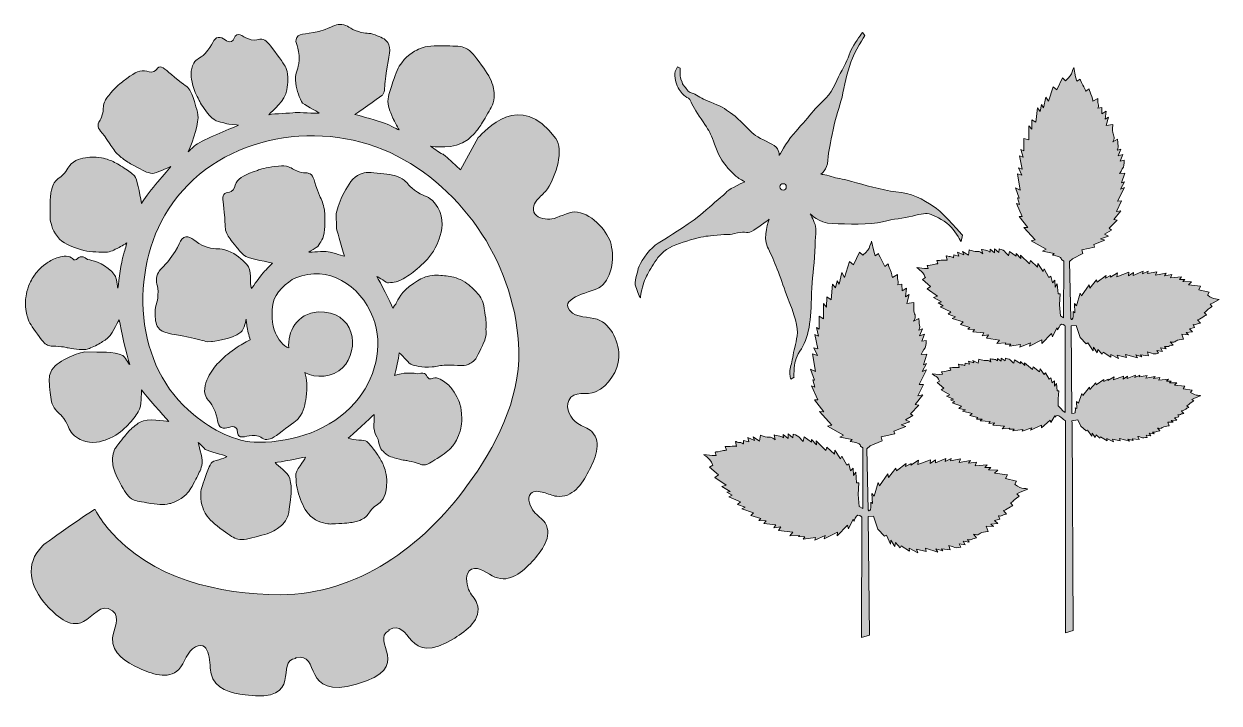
# Model space of a CAD drawing. Header units: inches. Extents: x 0 to 16.1, y -3.1 to 6.
import ezdxf

# ---------------------------------------------------------------- set-up
doc = ezdxf.new("R2010")
doc.units = ezdxf.units.IN
doc.header["$MEASUREMENT"] = 0
doc.layers.add('Layer 1', color=7, linetype='Continuous')

# ---------------------------------------------------------------- blocks, each defined once
blk = doc.blocks.new('block 4')
at = {"layer": 'Layer 1', "true_color": 0x096637}
h = blk.add_hatch(color=116, dxfattribs=at)
h.dxf.hatch_style = 2
edge = h.paths.add_edge_path()
edge.add_spline(control_points=[(9.588, 3.192), (9.7, 3.222), (9.722, 3.167), (9.809, 3.228), (9.893, 3.286), (10.016, 3.376), (10.016, 3.376), (10.016, 3.376), (9.923, 3.138), (9.994, 3.002), (10.064, 2.868), (10.151, 2.639), (10.232, 2.409), (10.317, 2.18), (10.402, 1.975), (10.395, 1.853), (10.386, 1.73), (10.353, 1.639), (10.338, 1.546), (10.324, 1.453), (10.305, 1.398), (10.293, 1.338), (10.285, 1.277), (10.308, 1.224), (10.308, 1.224), (10.308, 1.224), (10.353, 1.248), (10.353, 1.248), (10.353, 1.248), (10.344, 1.242), (10.35, 1.341), (10.353, 1.438), (10.369, 1.507), (10.428, 1.598), (10.488, 1.689), (10.526, 1.785), (10.552, 1.919), (10.576, 2.052), (10.582, 2.19), (10.585, 2.38), (10.588, 2.573), (10.624, 2.727), (10.63, 2.942), (10.636, 3.157), (10.658, 3.238), (10.633, 3.305), (10.608, 3.375), (10.569, 3.45), (10.569, 3.45), (10.569, 3.45), (10.675, 3.324), (10.868, 3.318), (11.061, 3.309), (11.378, 3.301), (11.539, 3.343), (11.7, 3.385), (11.816, 3.385), (11.944, 3.418), (12.073, 3.449), (12.125, 3.466), (12.195, 3.44), (12.265, 3.415), (12.4, 3.347), (12.466, 3.27), (12.533, 3.192), (12.6, 3.077), (12.6, 3.077), (12.6, 3.077), (12.617, 3.161), (12.617, 3.161), (12.617, 3.161), (12.376, 3.444), (12.267, 3.52), (12.159, 3.595), (11.984, 3.719), (11.796, 3.735), (11.606, 3.752), (11.373, 3.816), (11.192, 3.868), (11.008, 3.922), (10.96, 3.919), (10.881, 3.944), (10.803, 3.971), (10.711, 3.983), (10.711, 3.983), (10.711, 3.983), (10.799, 4.039), (10.806, 4.17), (10.815, 4.302), (10.839, 4.396), (10.875, 4.581), (10.912, 4.765), (10.96, 4.874), (10.996, 5.022), (11.029, 5.17), (11.06, 5.346), (11.114, 5.489), (11.167, 5.633), (11.304, 5.849), (11.304, 5.849), (11.304, 5.849), (11.27, 5.889), (11.27, 5.889), (11.27, 5.889), (11.18, 5.771), (11.137, 5.69), (11.092, 5.608), (11.07, 5.503), (10.997, 5.385), (10.925, 5.267), (10.894, 5.122), (10.777, 5.005), (10.645, 4.878), (10.62, 4.848), (10.531, 4.739), (10.441, 4.63), (10.439, 4.639), (10.341, 4.521), (10.241, 4.404), (10.151, 4.234), (10.151, 4.234), (10.151, 4.234), (10.16, 4.315), (10.082, 4.367), (10.003, 4.421), (9.867, 4.473), (9.807, 4.521), (9.751, 4.566), (9.6, 4.733), (9.524, 4.787), (9.446, 4.841), (9.388, 4.893), (9.27, 4.935), (9.153, 4.977), (9.1, 5.008), (9.035, 5.047), (8.971, 5.086), (8.954, 5.064), (8.912, 5.119), (8.87, 5.176), (8.867, 5.156), (8.842, 5.222), (8.817, 5.289), (8.817, 5.28), (8.817, 5.331), (8.817, 5.379), (8.817, 5.41), (8.817, 5.41), (8.817, 5.41), (8.781, 5.427), (8.781, 5.427), (8.781, 5.427), (8.739, 5.366), (8.745, 5.337), (8.748, 5.307), (8.748, 5.25), (8.778, 5.174), (8.809, 5.099), (8.851, 5.063), (8.884, 5.032), (8.92, 5.002), (8.942, 5.018), (8.965, 4.954), (8.989, 4.89), (9.055, 4.791), (9.125, 4.688), (9.195, 4.585), (9.218, 4.552), (9.251, 4.462), (9.285, 4.375), (9.335, 4.216), (9.399, 4.141), (9.463, 4.066), (9.453, 4.06), (9.526, 3.996), (9.598, 3.932), (9.598, 3.929), (9.623, 3.917), (9.648, 3.906), (9.687, 3.881), (9.687, 3.881), (9.687, 3.881), (9.494, 3.794), (9.446, 3.748), (9.398, 3.7), (9.437, 3.729), (9.325, 3.639), (9.214, 3.549), (9.153, 3.47), (8.926, 3.315), (8.7, 3.158), (8.588, 3.1), (8.482, 3.025), (8.376, 2.949), (8.273, 2.784), (8.253, 2.711), (8.234, 2.639), (8.196, 2.536), (8.219, 2.467), (8.241, 2.401), (8.28, 2.316), (8.28, 2.316), (8.28, 2.316), (8.299, 2.45), (8.328, 2.525), (8.356, 2.601), (8.389, 2.668), (8.44, 2.743), (8.491, 2.819), (8.533, 2.903), (8.633, 2.97), (8.733, 3.036), (8.871, 3.073), (9.01, 3.112), (9.15, 3.151), (9.17, 3.148), (9.315, 3.163), (9.46, 3.177), (9.476, 3.16), (9.588, 3.192)], knot_values=[0, 0, 0, 0, 1, 1, 1, 2, 2, 2, 3, 3, 3, 4, 4, 4, 5, 5, 5, 6, 6, 6, 7, 7, 7, 8, 8, 8, 9, 9, 9, 10, 10, 10, 11, 11, 11, 12, 12, 12, 13, 13, 13, 14, 14, 14, 15, 15, 15, 16, 16, 16, 17, 17, 17, 18, 18, 18, 19, 19, 19, 20, 20, 20, 21, 21, 21, 22, 22, 22, 23, 23, 23, 24, 24, 24, 25, 25, 25, 26, 26, 26, 27, 27, 27, 28, 28, 28, 29, 29, 29, 30, 30, 30, 31, 31, 31, 32, 32, 32, 33, 33, 33, 34, 34, 34, 35, 35, 35, 36, 36, 36, 37, 37, 37, 38, 38, 38, 39, 39, 39, 40, 40, 40, 41, 41, 41, 42, 42, 42, 43, 43, 43, 44, 44, 44, 45, 45, 45, 46, 46, 46, 47, 47, 47, 48, 48, 48, 49, 49, 49, 50, 50, 50, 51, 51, 51, 52, 52, 52, 53, 53, 53, 54, 54, 54, 55, 55, 55, 56, 56, 56, 57, 57, 57, 58, 58, 58, 59, 59, 59, 60, 60, 60, 61, 61, 61, 62, 62, 62, 63, 63, 63, 64, 64, 64, 65, 65, 65, 66, 66, 66, 67, 67, 67, 68, 68, 68, 69, 69, 69, 70, 70, 70, 71, 71, 71, 72, 72, 72, 73, 73, 73, 73], degree=3, periodic=1)
edge = h.paths.add_edge_path()
edge.add_spline(control_points=[(10.202, 3.855), (10.227, 3.855), (10.246, 3.836), (10.246, 3.812), (10.246, 3.787), (10.227, 3.768), (10.202, 3.768), (10.177, 3.768), (10.158, 3.787), (10.158, 3.812), (10.158, 3.836), (10.179, 3.855), (10.202, 3.855)], knot_values=[0, 0, 0, 0, 1, 1, 1, 2, 2, 2, 3, 3, 3, 4, 4, 4, 4], degree=3, periodic=1)
h = blk.add_hatch(color=116, dxfattribs=at)
h.dxf.hatch_style = 2
edge = h.paths.add_edge_path()
edge.add_spline(control_points=[(16.073, 2.296), (16.073, 2.296), (16.028, 2.305), (16.001, 2.308), (15.973, 2.311), (15.917, 2.356), (15.917, 2.356), (15.917, 2.356), (15.938, 2.395), (15.938, 2.395), (15.938, 2.395), (15.802, 2.428), (15.802, 2.428), (15.802, 2.428), (15.824, 2.476), (15.824, 2.476), (15.824, 2.476), (15.661, 2.494), (15.661, 2.494), (15.661, 2.494), (15.7, 2.533), (15.7, 2.533), (15.7, 2.533), (15.583, 2.536), (15.583, 2.536), (15.583, 2.536), (15.613, 2.563), (15.613, 2.563), (15.613, 2.563), (15.541, 2.566), (15.541, 2.566), (15.541, 2.566), (15.568, 2.6), (15.568, 2.6), (15.568, 2.6), (15.417, 2.588), (15.417, 2.588), (15.417, 2.588), (15.435, 2.633), (15.435, 2.633), (15.435, 2.633), (15.337, 2.615), (15.337, 2.615), (15.337, 2.615), (15.362, 2.652), (15.362, 2.652), (15.362, 2.652), (15.217, 2.624), (15.217, 2.624), (15.217, 2.624), (15.234, 2.669), (15.234, 2.669), (15.234, 2.669), (15.108, 2.645), (15.108, 2.645), (15.108, 2.645), (15.117, 2.678), (15.117, 2.678), (15.117, 2.678), (15.041, 2.639), (15.041, 2.639), (15.041, 2.639), (15.05, 2.678), (15.05, 2.678), (15.05, 2.678), (14.918, 2.621), (14.918, 2.621), (14.918, 2.621), (14.921, 2.66), (14.921, 2.66), (14.921, 2.66), (14.854, 2.613), (14.854, 2.613), (14.854, 2.613), (14.857, 2.663), (14.857, 2.663), (14.857, 2.663), (14.697, 2.602), (14.697, 2.602), (14.697, 2.602), (14.706, 2.656), (14.706, 2.656), (14.706, 2.656), (14.609, 2.598), (14.609, 2.598), (14.609, 2.598), (14.612, 2.617), (14.612, 2.617), (14.612, 2.617), (14.545, 2.584), (14.545, 2.584), (14.545, 2.584), (14.551, 2.617), (14.551, 2.617), (14.551, 2.617), (14.433, 2.53), (14.433, 2.53), (14.433, 2.53), (14.424, 2.56), (14.424, 2.56), (14.424, 2.56), (14.332, 2.446), (14.332, 2.446), (14.332, 2.446), (14.323, 2.491), (14.323, 2.491), (14.323, 2.491), (14.22, 2.343), (14.22, 2.343), (14.22, 2.343), (14.201, 2.382), (14.201, 2.382), (14.201, 2.382), (14.153, 2.209), (14.153, 2.209), (14.153, 2.209), (14.125, 2.242), (14.125, 2.242), (14.125, 2.242), (14.131, 2.116), (14.131, 2.116), (14.131, 2.116), (14.109, 2.134), (14.109, 2.134), (14.109, 2.134), (14.112, 2.106), (14.109, 2.067), (14.107, 2.028), (14.085, 2.028), (14.085, 2.028), (14.085, 2.028), (14.076, 2.042), (14.076, 2.042), (14.076, 2.042), (14.057, 2.806), (14.057, 2.806), (14.057, 2.806), (14.099, 2.845), (14.099, 2.845), (14.099, 2.845), (14.239, 2.914), (14.239, 2.914), (14.239, 2.914), (14.227, 2.965), (14.227, 2.965), (14.227, 2.965), (14.397, 3.002), (14.397, 3.002), (14.397, 3.002), (14.385, 3.035), (14.385, 3.035), (14.385, 3.035), (14.536, 3.093), (14.536, 3.093), (14.536, 3.093), (14.478, 3.112), (14.478, 3.112), (14.478, 3.112), (14.584, 3.148), (14.584, 3.148), (14.584, 3.148), (14.53, 3.176), (14.53, 3.176), (14.53, 3.176), (14.623, 3.229), (14.623, 3.229), (14.623, 3.229), (14.593, 3.254), (14.593, 3.254), (14.593, 3.254), (14.702, 3.363), (14.702, 3.363), (14.702, 3.363), (14.657, 3.372), (14.657, 3.372), (14.657, 3.372), (14.751, 3.489), (14.751, 3.489), (14.751, 3.489), (14.693, 3.481), (14.693, 3.481), (14.693, 3.481), (14.76, 3.623), (14.76, 3.623), (14.76, 3.623), (14.706, 3.62), (14.706, 3.62), (14.706, 3.62), (14.8, 3.804), (14.8, 3.804), (14.8, 3.804), (14.747, 3.782), (14.747, 3.782), (14.747, 3.782), (14.8, 3.88), (14.8, 3.88), (14.8, 3.88), (14.761, 3.865), (14.761, 3.865), (14.761, 3.865), (14.803, 3.997), (14.803, 3.997), (14.803, 3.997), (14.734, 3.992), (14.734, 3.992), (14.734, 3.992), (14.77, 4.052), (14.784, 4.079), (14.799, 4.103), (14.796, 4.171), (14.796, 4.171), (14.796, 4.171), (14.742, 4.16), (14.742, 4.16), (14.742, 4.16), (14.779, 4.25), (14.779, 4.25), (14.779, 4.25), (14.715, 4.231), (14.715, 4.231), (14.715, 4.231), (14.751, 4.321), (14.751, 4.321), (14.751, 4.321), (14.703, 4.304), (14.703, 4.304), (14.703, 4.304), (14.721, 4.346), (14.715, 4.367), (14.709, 4.389), (14.706, 4.455), (14.706, 4.455), (14.706, 4.455), (14.642, 4.418), (14.642, 4.418), (14.642, 4.418), (14.664, 4.457), (14.661, 4.479), (14.658, 4.501), (14.646, 4.521), (14.642, 4.546), (14.636, 4.571), (14.642, 4.652), (14.642, 4.652), (14.642, 4.652), (14.555, 4.64), (14.555, 4.64), (14.555, 4.64), (14.586, 4.752), (14.586, 4.752), (14.586, 4.752), (14.541, 4.722), (14.541, 4.722), (14.541, 4.722), (14.552, 4.833), (14.552, 4.833), (14.552, 4.833), (14.496, 4.797), (14.496, 4.797), (14.496, 4.797), (14.493, 4.881), (14.493, 4.881), (14.493, 4.881), (14.442, 4.873), (14.442, 4.873), (14.442, 4.873), (14.456, 4.912), (14.445, 4.931), (14.436, 4.949), (14.439, 5), (14.439, 5), (14.439, 5), (14.375, 4.964), (14.375, 4.964), (14.375, 4.964), (14.366, 5.022), (14.347, 5.061), (14.329, 5.1), (14.323, 5.131), (14.323, 5.131), (14.323, 5.131), (14.278, 5.1), (14.278, 5.1), (14.278, 5.1), (14.263, 5.143), (14.25, 5.159), (14.237, 5.174), (14.202, 5.262), (14.202, 5.262), (14.202, 5.262), (14.16, 5.234), (14.16, 5.234), (14.16, 5.234), (14.141, 5.292), (14.141, 5.292), (14.141, 5.292), (14.117, 5.421), (14.117, 5.421), (14.117, 5.421), (14.098, 5.368), (14.086, 5.334), (14.075, 5.301), (14.005, 5.241), (14.005, 5.241), (14.005, 5.241), (13.963, 5.28), (13.963, 5.28), (13.963, 5.28), (13.89, 5.118), (13.89, 5.118), (13.89, 5.118), (13.837, 5.16), (13.837, 5.16), (13.837, 5.16), (13.776, 4.964), (13.776, 4.964), (13.776, 4.964), (13.739, 5.022), (13.739, 5.022), (13.739, 5.022), (13.709, 4.877), (13.709, 4.877), (13.709, 4.877), (13.684, 4.922), (13.684, 4.922), (13.684, 4.922), (13.665, 4.829), (13.665, 4.829), (13.665, 4.829), (13.629, 4.874), (13.629, 4.874), (13.629, 4.874), (13.607, 4.681), (13.607, 4.681), (13.607, 4.681), (13.554, 4.714), (13.554, 4.714), (13.554, 4.714), (13.551, 4.588), (13.551, 4.588), (13.551, 4.588), (13.511, 4.633), (13.511, 4.633), (13.511, 4.633), (13.511, 4.446), (13.511, 4.446), (13.511, 4.446), (13.442, 4.463), (13.442, 4.463), (13.442, 4.463), (13.442, 4.298), (13.442, 4.298), (13.442, 4.298), (13.405, 4.317), (13.405, 4.317), (13.405, 4.317), (13.433, 4.211), (13.433, 4.211), (13.433, 4.211), (13.385, 4.232), (13.385, 4.232), (13.385, 4.232), (13.421, 4.051), (13.421, 4.051), (13.421, 4.051), (13.374, 4.068), (13.374, 4.068), (13.374, 4.068), (13.416, 3.968), (13.416, 3.968), (13.416, 3.968), (13.358, 3.987), (13.358, 3.987), (13.358, 3.987), (13.394, 3.769), (13.394, 3.769), (13.394, 3.769), (13.33, 3.797), (13.33, 3.797), (13.33, 3.797), (13.381, 3.658), (13.381, 3.658), (13.381, 3.658), (13.359, 3.666), (13.359, 3.666), (13.359, 3.666), (13.384, 3.573), (13.384, 3.573), (13.384, 3.573), (13.344, 3.588), (13.344, 3.588), (13.344, 3.588), (13.423, 3.415), (13.423, 3.415), (13.423, 3.415), (13.381, 3.415), (13.381, 3.415), (13.381, 3.415), (13.498, 3.264), (13.498, 3.264), (13.498, 3.264), (13.442, 3.267), (13.442, 3.267), (13.442, 3.267), (13.599, 3.097), (13.599, 3.097), (13.599, 3.097), (13.545, 3.086), (13.545, 3.086), (13.545, 3.086), (13.744, 2.974), (13.744, 2.974), (13.744, 2.974), (13.696, 2.946), (13.696, 2.946), (13.696, 2.946), (13.853, 2.916), (13.853, 2.916), (13.853, 2.916), (13.828, 2.894), (13.828, 2.894), (13.828, 2.894), (13.861, 2.891), (13.909, 2.875), (13.957, 2.858), (13.951, 2.833), (13.951, 2.833), (13.951, 2.833), (13.982, 2.811), (13.982, 2.811), (13.982, 2.811), (13.979, 2.051), (13.979, 2.051), (13.979, 2.051), (13.937, 2.076), (13.937, 2.076), (13.937, 2.076), (13.925, 2.226), (13.925, 2.226), (13.925, 2.226), (13.934, 2.372), (13.934, 2.372), (13.934, 2.372), (13.906, 2.372), (13.906, 2.372), (13.906, 2.372), (13.895, 2.508), (13.895, 2.508), (13.895, 2.508), (13.867, 2.463), (13.867, 2.463), (13.867, 2.463), (13.861, 2.557), (13.861, 2.557), (13.861, 2.557), (13.828, 2.521), (13.828, 2.521), (13.828, 2.521), (13.806, 2.611), (13.806, 2.611), (13.806, 2.611), (13.781, 2.592), (13.781, 2.592), (13.781, 2.592), (13.72, 2.707), (13.72, 2.707), (13.72, 2.707), (13.703, 2.674), (13.703, 2.674), (13.703, 2.674), (13.633, 2.78), (13.633, 2.78), (13.633, 2.78), (13.628, 2.729), (13.628, 2.729), (13.628, 2.729), (13.533, 2.819), (13.533, 2.819), (13.533, 2.819), (13.522, 2.774), (13.522, 2.774), (13.522, 2.774), (13.398, 2.894), (13.398, 2.894), (13.398, 2.894), (13.404, 2.846), (13.404, 2.846), (13.404, 2.846), (13.34, 2.913), (13.34, 2.913), (13.34, 2.913), (13.343, 2.877), (13.343, 2.877), (13.343, 2.877), (13.25, 2.944), (13.25, 2.944), (13.25, 2.944), (13.239, 2.885), (13.239, 2.885), (13.239, 2.885), (13.199, 2.928), (13.182, 2.946), (13.165, 2.965), (13.112, 2.977), (13.112, 2.977), (13.112, 2.977), (13.109, 2.929), (13.109, 2.929), (13.109, 2.929), (13.048, 2.98), (13.048, 2.98), (13.048, 2.98), (13.051, 2.923), (13.051, 2.923), (13.051, 2.923), (12.99, 2.974), (12.99, 2.974), (12.99, 2.974), (12.993, 2.932), (12.993, 2.932), (12.993, 2.932), (12.966, 2.954), (12.945, 2.957), (12.928, 2.957), (12.876, 2.971), (12.876, 2.971), (12.876, 2.971), (12.89, 2.91), (12.89, 2.91), (12.89, 2.91), (12.865, 2.938), (12.845, 2.941), (12.826, 2.944), (12.809, 2.938), (12.789, 2.941), (12.767, 2.944), (12.707, 2.965), (12.707, 2.965), (12.707, 2.965), (12.699, 2.893), (12.699, 2.893), (12.699, 2.893), (12.62, 2.944), (12.62, 2.944), (12.62, 2.944), (12.635, 2.899), (12.635, 2.899), (12.635, 2.899), (12.551, 2.935), (12.551, 2.935), (12.551, 2.935), (12.568, 2.881), (12.568, 2.881), (12.568, 2.881), (12.501, 2.899), (12.501, 2.899), (12.501, 2.899), (12.498, 2.856), (12.498, 2.856), (12.498, 2.856), (12.471, 2.875), (12.453, 2.874), (12.436, 2.871), (12.397, 2.885), (12.397, 2.885), (12.397, 2.885), (12.411, 2.825), (12.411, 2.825), (12.411, 2.825), (12.363, 2.83), (12.33, 2.825), (12.297, 2.819), (12.272, 2.822), (12.272, 2.822), (12.272, 2.822), (12.286, 2.777), (12.286, 2.777), (12.286, 2.777), (12.25, 2.774), (12.233, 2.768), (12.215, 2.762), (12.143, 2.753), (12.143, 2.753), (12.143, 2.753), (12.157, 2.714), (12.157, 2.714), (12.157, 2.714), (12.106, 2.714), (12.106, 2.714), (12.106, 2.714), (12.003, 2.726), (12.003, 2.726), (12.003, 2.726), (12.04, 2.695), (12.064, 2.678), (12.089, 2.66), (12.118, 2.591), (12.118, 2.591), (12.118, 2.591), (12.079, 2.566), (12.079, 2.566), (12.079, 2.566), (12.188, 2.469), (12.188, 2.469), (12.188, 2.469), (12.143, 2.438), (12.143, 2.438), (12.143, 2.438), (12.282, 2.341), (12.282, 2.341), (12.282, 2.341), (12.228, 2.324), (12.228, 2.324), (12.228, 2.324), (12.334, 2.263), (12.334, 2.263), (12.334, 2.263), (12.292, 2.251), (12.292, 2.251), (12.292, 2.251), (12.359, 2.212), (12.359, 2.212), (12.359, 2.212), (12.317, 2.195), (12.317, 2.195), (12.317, 2.195), (12.462, 2.131), (12.462, 2.131), (12.462, 2.131), (12.426, 2.096), (12.426, 2.096), (12.426, 2.096), (12.523, 2.062), (12.523, 2.062), (12.523, 2.062), (12.481, 2.041), (12.481, 2.041), (12.481, 2.041), (12.626, 1.993), (12.626, 1.993), (12.626, 1.993), (12.59, 1.959), (12.59, 1.959), (12.59, 1.959), (12.716, 1.92), (12.716, 1.92), (12.716, 1.92), (12.691, 1.896), (12.691, 1.896), (12.691, 1.896), (12.781, 1.893), (12.781, 1.893), (12.781, 1.893), (12.757, 1.859), (12.757, 1.859), (12.757, 1.859), (12.905, 1.845), (12.905, 1.845), (12.905, 1.845), (12.883, 1.808), (12.883, 1.808), (12.883, 1.808), (12.97, 1.82), (12.97, 1.82), (12.97, 1.82), (12.942, 1.775), (12.942, 1.775), (12.942, 1.775), (13.118, 1.75), (13.118, 1.75), (13.118, 1.75), (13.082, 1.705), (13.082, 1.705), (13.082, 1.705), (13.202, 1.711), (13.202, 1.711), (13.202, 1.711), (13.191, 1.694), (13.191, 1.694), (13.191, 1.694), (13.269, 1.694), (13.269, 1.694), (13.269, 1.694), (13.25, 1.666), (13.25, 1.666), (13.25, 1.666), (13.401, 1.688), (13.401, 1.688), (13.401, 1.688), (13.392, 1.655), (13.392, 1.655), (13.392, 1.655), (13.535, 1.713), (13.535, 1.713), (13.535, 1.713), (13.52, 1.668), (13.52, 1.668), (13.52, 1.668), (13.688, 1.752), (13.688, 1.752), (13.688, 1.752), (13.686, 1.704), (13.686, 1.704), (13.686, 1.704), (13.818, 1.837), (13.818, 1.837), (13.818, 1.837), (13.829, 1.792), (13.829, 1.792), (13.829, 1.792), (13.887, 1.913), (13.887, 1.913), (13.887, 1.913), (13.899, 1.888), (13.899, 1.888), (13.899, 1.888), (13.911, 1.913), (13.932, 1.949), (13.954, 1.986), (14.002, 1.938), (14.002, 1.938), (14.002, 1.938), (14.002, 0.775), (14.002, 0.775), (14.002, 0.775), (13.969, 0.797), (13.969, 0.797), (13.969, 0.797), (13.941, 0.827), (13.941, 0.827), (13.941, 0.827), (13.908, 0.864), (13.908, 0.864), (13.908, 0.864), (13.905, 0.958), (13.905, 0.958), (13.905, 0.958), (13.916, 1.067), (13.916, 1.067), (13.916, 1.067), (13.892, 1.064), (13.892, 1.064), (13.892, 1.064), (13.883, 1.164), (13.883, 1.164), (13.883, 1.164), (13.858, 1.131), (13.858, 1.131), (13.858, 1.131), (13.855, 1.2), (13.855, 1.2), (13.855, 1.2), (13.825, 1.173), (13.825, 1.173), (13.825, 1.173), (13.808, 1.239), (13.808, 1.239), (13.808, 1.239), (13.786, 1.225), (13.786, 1.225), (13.786, 1.225), (13.735, 1.309), (13.735, 1.309), (13.735, 1.309), (13.72, 1.284), (13.72, 1.284), (13.72, 1.284), (13.662, 1.363), (13.662, 1.363), (13.662, 1.363), (13.657, 1.324), (13.657, 1.324), (13.657, 1.324), (13.572, 1.388), (13.572, 1.388), (13.572, 1.388), (13.561, 1.354), (13.561, 1.354), (13.561, 1.354), (13.455, 1.444), (13.455, 1.444), (13.455, 1.444), (13.458, 1.408), (13.458, 1.408), (13.458, 1.408), (13.401, 1.459), (13.401, 1.459), (13.401, 1.459), (13.401, 1.434), (13.401, 1.434), (13.401, 1.434), (13.32, 1.482), (13.32, 1.482), (13.32, 1.482), (13.308, 1.437), (13.308, 1.437), (13.308, 1.437), (13.275, 1.467), (13.26, 1.482), (13.246, 1.496), (13.199, 1.504), (13.199, 1.504), (13.199, 1.504), (13.195, 1.472), (13.195, 1.472), (13.195, 1.472), (13.141, 1.508), (13.141, 1.508), (13.141, 1.508), (13.141, 1.466), (13.141, 1.466), (13.141, 1.466), (13.088, 1.502), (13.088, 1.502), (13.088, 1.502), (13.09, 1.472), (13.09, 1.472), (13.09, 1.472), (13.066, 1.489), (13.051, 1.489), (13.034, 1.489), (12.99, 1.498), (12.99, 1.498), (12.99, 1.498), (13.002, 1.453), (13.002, 1.453), (13.002, 1.453), (12.98, 1.472), (12.963, 1.475), (12.945, 1.478), (12.932, 1.472), (12.912, 1.475), (12.892, 1.478), (12.839, 1.492), (12.839, 1.492), (12.839, 1.492), (12.828, 1.438), (12.828, 1.438), (12.828, 1.438), (12.758, 1.475), (12.758, 1.475), (12.758, 1.475), (12.77, 1.441), (12.77, 1.441), (12.77, 1.441), (12.697, 1.466), (12.697, 1.466), (12.697, 1.466), (12.712, 1.427), (12.712, 1.427), (12.712, 1.427), (12.654, 1.438), (12.654, 1.438), (12.654, 1.438), (12.651, 1.405), (12.651, 1.405), (12.651, 1.405), (12.626, 1.419), (12.611, 1.417), (12.597, 1.414), (12.564, 1.425), (12.564, 1.425), (12.564, 1.425), (12.575, 1.38), (12.575, 1.38), (12.575, 1.38), (12.533, 1.383), (12.503, 1.38), (12.472, 1.377), (12.449, 1.377), (12.449, 1.377), (12.449, 1.377), (12.461, 1.344), (12.461, 1.344), (12.461, 1.344), (12.43, 1.341), (12.416, 1.335), (12.401, 1.329), (12.337, 1.321), (12.337, 1.321), (12.337, 1.321), (12.349, 1.29), (12.349, 1.29), (12.349, 1.29), (12.304, 1.287), (12.304, 1.287), (12.304, 1.287), (12.211, 1.293), (12.211, 1.293), (12.211, 1.293), (12.241, 1.271), (12.265, 1.26), (12.283, 1.248), (12.31, 1.196), (12.31, 1.196), (12.31, 1.196), (12.276, 1.177), (12.276, 1.177), (12.276, 1.177), (12.369, 1.104), (12.369, 1.104), (12.369, 1.104), (12.33, 1.08), (12.33, 1.08), (12.33, 1.08), (12.45, 1.01), (12.45, 1.01), (12.45, 1.01), (12.402, 0.996), (12.402, 0.996), (12.402, 0.996), (12.495, 0.954), (12.495, 0.954), (12.495, 0.954), (12.459, 0.945), (12.459, 0.945), (12.459, 0.945), (12.517, 0.917), (12.517, 0.917), (12.517, 0.917), (12.478, 0.903), (12.478, 0.903), (12.478, 0.903), (12.604, 0.858), (12.604, 0.858), (12.604, 0.858), (12.571, 0.83), (12.571, 0.83), (12.571, 0.83), (12.658, 0.808), (12.658, 0.808), (12.658, 0.808), (12.619, 0.791), (12.619, 0.791), (12.619, 0.791), (12.748, 0.76), (12.748, 0.76), (12.748, 0.76), (12.715, 0.733), (12.715, 0.733), (12.715, 0.733), (12.826, 0.705), (12.826, 0.705), (12.826, 0.705), (12.805, 0.686), (12.805, 0.686), (12.805, 0.686), (12.883, 0.686), (12.883, 0.686), (12.883, 0.686), (12.858, 0.662), (12.858, 0.662), (12.858, 0.662), (12.99, 0.653), (12.99, 0.653), (12.99, 0.653), (12.971, 0.625), (12.971, 0.625), (12.971, 0.625), (13.05, 0.637), (13.05, 0.637), (13.05, 0.637), (13.025, 0.604), (13.025, 0.604), (13.025, 0.604), (13.182, 0.589), (13.182, 0.589), (13.182, 0.589), (13.151, 0.556), (13.151, 0.556), (13.151, 0.556), (13.257, 0.562), (13.257, 0.562), (13.257, 0.562), (13.246, 0.55), (13.246, 0.55), (13.246, 0.55), (13.315, 0.55), (13.315, 0.55), (13.315, 0.55), (13.297, 0.528), (13.297, 0.528), (13.297, 0.528), (13.43, 0.547), (13.43, 0.547), (13.43, 0.547), (13.421, 0.522), (13.421, 0.522), (13.421, 0.522), (13.551, 0.57), (13.551, 0.57), (13.551, 0.57), (13.536, 0.537), (13.536, 0.537), (13.536, 0.537), (13.684, 0.604), (13.684, 0.604), (13.684, 0.604), (13.681, 0.57), (13.681, 0.57), (13.681, 0.57), (13.799, 0.673), (13.799, 0.673), (13.799, 0.673), (13.808, 0.64), (13.808, 0.64), (13.808, 0.64), (13.861, 0.73), (13.861, 0.73), (13.861, 0.73), (13.87, 0.711), (13.87, 0.711), (13.87, 0.711), (13.867, 0.73), (13.9, 0.736), (13.912, 0.739), (13.979, 0.682), (13.979, 0.682), (13.979, 0.682), (14.006, 0.66), (14.006, 0.66), (14.006, 0.66), (14.006, -2.193), (14.006, -2.193), (14.006, -2.193), (14.107, -2.163), (14.107, -2.163), (14.107, -2.163), (14.095, 0.63), (14.095, 0.63), (14.095, 0.63), (14.092, 0.66), (14.092, 0.66), (14.092, 0.66), (14.173, 0.675), (14.173, 0.675), (14.173, 0.675), (14.212, 0.591), (14.212, 0.591), (14.212, 0.591), (14.282, 0.527), (14.282, 0.527), (14.282, 0.527), (14.301, 0.538), (14.301, 0.538), (14.301, 0.538), (14.359, 0.457), (14.359, 0.457), (14.359, 0.457), (14.365, 0.496), (14.365, 0.496), (14.365, 0.496), (14.404, 0.438), (14.404, 0.438), (14.404, 0.438), (14.416, 0.475), (14.416, 0.475), (14.416, 0.475), (14.466, 0.427), (14.466, 0.427), (14.466, 0.427), (14.478, 0.446), (14.478, 0.446), (14.478, 0.446), (14.565, 0.395), (14.565, 0.395), (14.565, 0.395), (14.562, 0.422), (14.562, 0.422), (14.562, 0.422), (14.652, 0.38), (14.652, 0.38), (14.652, 0.38), (14.638, 0.414), (14.638, 0.414), (14.638, 0.414), (14.741, 0.392), (14.741, 0.392), (14.741, 0.392), (14.732, 0.422), (14.732, 0.422), (14.732, 0.422), (14.866, 0.389), (14.866, 0.389), (14.866, 0.389), (14.844, 0.416), (14.844, 0.416), (14.844, 0.416), (14.916, 0.398), (14.916, 0.398), (14.916, 0.398), (14.902, 0.419), (14.902, 0.419), (14.902, 0.419), (14.995, 0.411), (14.995, 0.411), (14.995, 0.411), (14.98, 0.453), (14.98, 0.453), (14.98, 0.453), (15.025, 0.438), (15.044, 0.434), (15.063, 0.43), (15.105, 0.44), (15.105, 0.44), (15.105, 0.44), (15.091, 0.47), (15.091, 0.47), (15.091, 0.47), (15.155, 0.461), (15.155, 0.461), (15.155, 0.461), (15.133, 0.495), (15.133, 0.495), (15.133, 0.495), (15.197, 0.486), (15.197, 0.486), (15.197, 0.486), (15.178, 0.511), (15.178, 0.511), (15.178, 0.511), (15.208, 0.505), (15.22, 0.514), (15.234, 0.52), (15.276, 0.531), (15.276, 0.531), (15.276, 0.531), (15.243, 0.565), (15.243, 0.565), (15.243, 0.565), (15.271, 0.556), (15.288, 0.562), (15.303, 0.565), (15.313, 0.576), (15.33, 0.58), (15.348, 0.585), (15.4, 0.595), (15.4, 0.595), (15.4, 0.595), (15.381, 0.646), (15.381, 0.646), (15.381, 0.646), (15.456, 0.643), (15.456, 0.643), (15.456, 0.643), (15.429, 0.665), (15.429, 0.665), (15.429, 0.665), (15.504, 0.673), (15.504, 0.673), (15.504, 0.673), (15.474, 0.701), (15.474, 0.701), (15.474, 0.701), (15.53, 0.715), (15.53, 0.715), (15.53, 0.715), (15.516, 0.743), (15.516, 0.743), (15.516, 0.743), (15.544, 0.74), (15.555, 0.749), (15.567, 0.758), (15.6, 0.76), (15.6, 0.76), (15.6, 0.76), (15.567, 0.794), (15.567, 0.794), (15.567, 0.794), (15.603, 0.808), (15.625, 0.821), (15.647, 0.839), (15.667, 0.843), (15.667, 0.843), (15.667, 0.843), (15.639, 0.865), (15.639, 0.865), (15.639, 0.865), (15.664, 0.879), (15.673, 0.89), (15.681, 0.901), (15.731, 0.932), (15.731, 0.932), (15.731, 0.932), (15.706, 0.951), (15.706, 0.951), (15.706, 0.951), (15.742, 0.969), (15.742, 0.969), (15.742, 0.969), (15.824, 1), (15.824, 1), (15.824, 1), (15.784, 1.006), (15.763, 1.009), (15.738, 1.012), (15.69, 1.045), (15.69, 1.045), (15.69, 1.045), (15.709, 1.073), (15.709, 1.073), (15.709, 1.073), (15.591, 1.094), (15.591, 1.094), (15.591, 1.094), (15.61, 1.131), (15.61, 1.131), (15.61, 1.131), (15.471, 1.142), (15.471, 1.142), (15.471, 1.142), (15.504, 1.173), (15.504, 1.173), (15.504, 1.173), (15.404, 1.173), (15.404, 1.173), (15.404, 1.173), (15.429, 1.194), (15.429, 1.194), (15.429, 1.194), (15.365, 1.194), (15.365, 1.194), (15.365, 1.194), (15.39, 1.222), (15.39, 1.222), (15.39, 1.222), (15.26, 1.21), (15.26, 1.21), (15.26, 1.21), (15.275, 1.247), (15.275, 1.247), (15.275, 1.247), (15.191, 1.232), (15.191, 1.232), (15.191, 1.232), (15.213, 1.26), (15.213, 1.26), (15.213, 1.26), (15.089, 1.238), (15.089, 1.238), (15.089, 1.238), (15.104, 1.274), (15.104, 1.274), (15.104, 1.274), (14.998, 1.253), (14.998, 1.253), (14.998, 1.253), (15.006, 1.277), (15.006, 1.277), (15.006, 1.277), (14.94, 1.247), (14.94, 1.247), (14.94, 1.247), (14.948, 1.277), (14.948, 1.277), (14.948, 1.277), (14.837, 1.232), (14.837, 1.232), (14.837, 1.232), (14.84, 1.263), (14.84, 1.263), (14.84, 1.263), (14.781, 1.224), (14.781, 1.224), (14.781, 1.224), (14.787, 1.263), (14.787, 1.263), (14.787, 1.263), (14.651, 1.212), (14.651, 1.212), (14.651, 1.212), (14.66, 1.254), (14.66, 1.254), (14.66, 1.254), (14.575, 1.206), (14.575, 1.206), (14.575, 1.206), (14.578, 1.221), (14.578, 1.221), (14.578, 1.221), (14.52, 1.193), (14.52, 1.193), (14.52, 1.193), (14.523, 1.218), (14.523, 1.218), (14.523, 1.218), (14.42, 1.148), (14.42, 1.148), (14.42, 1.148), (14.414, 1.173), (14.414, 1.173), (14.414, 1.173), (14.333, 1.083), (14.333, 1.083), (14.333, 1.083), (14.327, 1.116), (14.327, 1.116), (14.327, 1.116), (14.237, 1.001), (14.237, 1.001), (14.237, 1.001), (14.223, 1.032), (14.223, 1.032), (14.223, 1.032), (14.178, 0.9), (14.178, 0.9), (14.178, 0.9), (14.153, 0.924), (14.153, 0.924), (14.153, 0.924), (14.156, 0.827), (14.156, 0.827), (14.156, 0.827), (14.137, 0.839), (14.137, 0.839), (14.137, 0.839), (14.14, 0.82), (14.137, 0.788), (14.134, 0.758), (14.134, 0.771), (14.134, 0.771), (14.134, 0.771), (14.122, 0.765), (14.122, 0.765), (14.122, 0.765), (14.089, 0.762), (14.089, 0.762), (14.089, 0.762), (14.083, 1.942), (14.083, 1.942), (14.083, 1.942), (14.147, 1.945), (14.147, 1.945), (14.147, 1.945), (14.201, 1.782), (14.201, 1.782), (14.201, 1.782), (14.285, 1.698), (14.285, 1.698), (14.285, 1.698), (14.307, 1.713), (14.307, 1.713), (14.307, 1.713), (14.379, 1.604), (14.379, 1.604), (14.379, 1.604), (14.382, 1.655), (14.382, 1.655), (14.382, 1.655), (14.43, 1.576), (14.43, 1.576), (14.43, 1.576), (14.442, 1.624), (14.442, 1.624), (14.442, 1.624), (14.5, 1.56), (14.5, 1.56), (14.5, 1.56), (14.514, 1.588), (14.514, 1.588), (14.514, 1.588), (14.617, 1.521), (14.617, 1.521), (14.617, 1.521), (14.615, 1.557), (14.615, 1.557), (14.615, 1.557), (14.721, 1.501), (14.721, 1.501), (14.721, 1.501), (14.703, 1.546), (14.703, 1.546), (14.703, 1.546), (14.826, 1.515), (14.826, 1.515), (14.826, 1.515), (14.815, 1.557), (14.815, 1.557), (14.815, 1.557), (14.975, 1.512), (14.975, 1.512), (14.975, 1.512), (14.95, 1.552), (14.95, 1.552), (14.95, 1.552), (15.034, 1.524), (15.034, 1.524), (15.034, 1.524), (15.017, 1.552), (15.017, 1.552), (15.017, 1.552), (15.125, 1.537), (15.125, 1.537), (15.125, 1.537), (15.108, 1.591), (15.108, 1.591), (15.108, 1.591), (15.162, 1.572), (15.184, 1.566), (15.205, 1.557), (15.256, 1.572), (15.256, 1.572), (15.256, 1.572), (15.237, 1.611), (15.237, 1.611), (15.237, 1.611), (15.313, 1.597), (15.313, 1.597), (15.313, 1.597), (15.285, 1.644), (15.285, 1.644), (15.285, 1.644), (15.361, 1.63), (15.361, 1.63), (15.361, 1.63), (15.339, 1.663), (15.339, 1.663), (15.339, 1.663), (15.372, 1.658), (15.39, 1.663), (15.404, 1.672), (15.454, 1.682), (15.454, 1.682), (15.454, 1.682), (15.414, 1.727), (15.414, 1.727), (15.414, 1.727), (15.448, 1.716), (15.465, 1.721), (15.483, 1.727), (15.493, 1.739), (15.513, 1.746), (15.532, 1.755), (15.594, 1.763), (15.594, 1.763), (15.594, 1.763), (15.57, 1.827), (15.57, 1.827), (15.57, 1.827), (15.66, 1.822), (15.66, 1.822), (15.66, 1.822), (15.629, 1.852), (15.629, 1.852), (15.629, 1.852), (15.716, 1.861), (15.716, 1.861), (15.716, 1.861), (15.677, 1.9), (15.677, 1.9), (15.677, 1.9), (15.741, 1.917), (15.741, 1.917), (15.741, 1.917), (15.723, 1.957), (15.723, 1.957), (15.723, 1.957), (15.757, 1.954), (15.768, 1.962), (15.783, 1.974), (15.822, 1.977), (15.822, 1.977), (15.822, 1.977), (15.783, 2.022), (15.783, 2.022), (15.783, 2.022), (15.825, 2.039), (15.853, 2.058), (15.877, 2.077), (15.903, 2.089), (15.903, 2.089), (15.903, 2.089), (15.873, 2.119), (15.873, 2.119), (15.873, 2.119), (15.901, 2.136), (15.912, 2.15), (15.924, 2.163), (15.982, 2.203), (15.982, 2.203), (15.982, 2.203), (15.951, 2.231), (15.951, 2.231), (15.951, 2.231), (15.993, 2.253), (15.993, 2.253), (15.993, 2.253), (16.073, 2.296), (16.073, 2.296)], knot_values=[0, 0, 0, 0, 1, 1, 1, 2, 2, 2, 3, 3, 3, 4, 4, 4, 5, 5, 5, 6, 6, 6, 7, 7, 7, 8, 8, 8, 9, 9, 9, 10, 10, 10, 11, 11, 11, 12, 12, 12, 13, 13, 13, 14, 14, 14, 15, 15, 15, 16, 16, 16, 17, 17, 17, 18, 18, 18, 19, 19, 19, 20, 20, 20, 21, 21, 21, 22, 22, 22, 23, 23, 23, 24, 24, 24, 25, 25, 25, 26, 26, 26, 27, 27, 27, 28, 28, 28, 29, 29, 29, 30, 30, 30, 31, 31, 31, 32, 32, 32, 33, 33, 33, 34, 34, 34, 35, 35, 35, 36, 36, 36, 37, 37, 37, 38, 38, 38, 39, 39, 39, 40, 40, 40, 41, 41, 41, 42, 42, 42, 43, 43, 43, 44, 44, 44, 45, 45, 45, 46, 46, 46, 47, 47, 47, 48, 48, 48, 49, 49, 49, 50, 50, 50, 51, 51, 51, 52, 52, 52, 53, 53, 53, 54, 54, 54, 55, 55, 55, 56, 56, 56, 57, 57, 57, 58, 58, 58, 59, 59, 59, 60, 60, 60, 61, 61, 61, 62, 62, 62, 63, 63, 63, 64, 64, 64, 65, 65, 65, 66, 66, 66, 67, 67, 67, 68, 68, 68, 69, 69, 69, 70, 70, 70, 71, 71, 71, 72, 72, 72, 73, 73, 73, 74, 74, 74, 75, 75, 75, 76, 76, 76, 77, 77, 77, 78, 78, 78, 79, 79, 79, 80, 80, 80, 81, 81, 81, 82, 82, 82, 83, 83, 83, 84, 84, 84, 85, 85, 85, 86, 86, 86, 87, 87, 87, 88, 88, 88, 89, 89, 89, 90, 90, 90, 91, 91, 91, 92, 92, 92, 93, 93, 93, 94, 94, 94, 95, 95, 95, 96, 96, 96, 97, 97, 97, 98, 98, 98, 99, 99, 99, 100, 100, 100, 101, 101, 101, 102, 102, 102, 103, 103, 103, 104, 104, 104, 105, 105, 105, 106, 106, 106, 107, 107, 107, 108, 108, 108, 109, 109, 109, 110, 110, 110, 111, 111, 111, 112, 112, 112, 113, 113, 113, 114, 114, 114, 115, 115, 115, 116, 116, 116, 117, 117, 117, 118, 118, 118, 119, 119, 119, 120, 120, 120, 121, 121, 121, 122, 122, 122, 123, 123, 123, 124, 124, 124, 125, 125, 125, 126, 126, 126, 127, 127, 127, 128, 128, 128, 129, 129, 129, 130, 130, 130, 131, 131, 131, 132, 132, 132, 133, 133, 133, 134, 134, 134, 135, 135, 135, 136, 136, 136, 137, 137, 137, 138, 138, 138, 139, 139, 139, 140, 140, 140, 141, 141, 141, 142, 142, 142, 143, 143, 143, 144, 144, 144, 145, 145, 145, 146, 146, 146, 147, 147, 147, 148, 148, 148, 149, 149, 149, 150, 150, 150, 151, 151, 151, 152, 152, 152, 153, 153, 153, 154, 154, 154, 155, 155, 155, 156, 156, 156, 157, 157, 157, 158, 158, 158, 159, 159, 159, 160, 160, 160, 161, 161, 161, 162, 162, 162, 163, 163, 163, 164, 164, 164, 165, 165, 165, 166, 166, 166, 167, 167, 167, 168, 168, 168, 169, 169, 169, 170, 170, 170, 171, 171, 171, 172, 172, 172, 173, 173, 173, 174, 174, 174, 175, 175, 175, 176, 176, 176, 177, 177, 177, 178, 178, 178, 179, 179, 179, 180, 180, 180, 181, 181, 181, 182, 182, 182, 183, 183, 183, 184, 184, 184, 185, 185, 185, 186, 186, 186, 187, 187, 187, 188, 188, 188, 189, 189, 189, 190, 190, 190, 191, 191, 191, 192, 192, 192, 193, 193, 193, 194, 194, 194, 195, 195, 195, 196, 196, 196, 197, 197, 197, 198, 198, 198, 199, 199, 199, 200, 200, 200, 201, 201, 201, 202, 202, 202, 203, 203, 203, 204, 204, 204, 205, 205, 205, 206, 206, 206, 207, 207, 207, 208, 208, 208, 209, 209, 209, 210, 210, 210, 211, 211, 211, 212, 212, 212, 213, 213, 213, 214, 214, 214, 215, 215, 215, 216, 216, 216, 217, 217, 217, 218, 218, 218, 219, 219, 219, 220, 220, 220, 221, 221, 221, 222, 222, 222, 223, 223, 223, 224, 224, 224, 225, 225, 225, 226, 226, 226, 227, 227, 227, 228, 228, 228, 229, 229, 229, 230, 230, 230, 231, 231, 231, 232, 232, 232, 233, 233, 233, 234, 234, 234, 235, 235, 235, 236, 236, 236, 237, 237, 237, 238, 238, 238, 239, 239, 239, 240, 240, 240, 241, 241, 241, 242, 242, 242, 243, 243, 243, 244, 244, 244, 245, 245, 245, 246, 246, 246, 247, 247, 247, 248, 248, 248, 249, 249, 249, 250, 250, 250, 251, 251, 251, 252, 252, 252, 253, 253, 253, 254, 254, 254, 255, 255, 255, 256, 256, 256, 257, 257, 257, 258, 258, 258, 259, 259, 259, 260, 260, 260, 261, 261, 261, 262, 262, 262, 263, 263, 263, 264, 264, 264, 265, 265, 265, 266, 266, 266, 267, 267, 267, 268, 268, 268, 269, 269, 269, 270, 270, 270, 271, 271, 271, 272, 272, 272, 273, 273, 273, 274, 274, 274, 275, 275, 275, 276, 276, 276, 277, 277, 277, 278, 278, 278, 279, 279, 279, 280, 280, 280, 281, 281, 281, 282, 282, 282, 283, 283, 283, 284, 284, 284, 285, 285, 285, 286, 286, 286, 287, 287, 287, 288, 288, 288, 289, 289, 289, 290, 290, 290, 291, 291, 291, 292, 292, 292, 293, 293, 293, 294, 294, 294, 295, 295, 295, 296, 296, 296, 297, 297, 297, 298, 298, 298, 299, 299, 299, 300, 300, 300, 301, 301, 301, 302, 302, 302, 303, 303, 303, 304, 304, 304, 305, 305, 305, 306, 306, 306, 307, 307, 307, 308, 308, 308, 309, 309, 309, 310, 310, 310, 311, 311, 311, 312, 312, 312, 313, 313, 313, 314, 314, 314, 315, 315, 315, 316, 316, 316, 317, 317, 317, 318, 318, 318, 319, 319, 319, 320, 320, 320, 321, 321, 321, 322, 322, 322, 323, 323, 323, 324, 324, 324, 325, 325, 325, 326, 326, 326, 327, 327, 327, 328, 328, 328, 329, 329, 329, 330, 330, 330, 331, 331, 331, 332, 332, 332, 333, 333, 333, 334, 334, 334, 335, 335, 335, 336, 336, 336, 337, 337, 337, 338, 338, 338, 339, 339, 339, 340, 340, 340, 341, 341, 341, 342, 342, 342, 343, 343, 343, 344, 344, 344, 345, 345, 345, 346, 346, 346, 347, 347, 347, 348, 348, 348, 349, 349, 349, 350, 350, 350, 351, 351, 351, 352, 352, 352, 353, 353, 353, 354, 354, 354, 355, 355, 355, 356, 356, 356, 357, 357, 357, 358, 358, 358, 359, 359, 359, 360, 360, 360, 361, 361, 361, 362, 362, 362, 363, 363, 363, 364, 364, 364, 365, 365, 365, 366, 366, 366, 367, 367, 367, 368, 368, 368, 369, 369, 369, 370, 370, 370, 371, 371, 371, 372, 372, 372, 373, 373, 373, 374, 374, 374, 375, 375, 375, 376, 376, 376, 377, 377, 377, 378, 378, 378, 379, 379, 379, 380, 380, 380, 381, 381, 381, 382, 382, 382, 383, 383, 383, 384, 384, 384, 385, 385, 385, 386, 386, 386, 387, 387, 387, 388, 388, 388, 389, 389, 389, 390, 390, 390, 391, 391, 391, 392, 392, 392, 393, 393, 393, 394, 394, 394, 395, 395, 395, 396, 396, 396, 397, 397, 397, 398, 398, 398, 399, 399, 399, 400, 400, 400, 401, 401, 401, 402, 402, 402, 403, 403, 403, 404, 404, 404, 405, 405, 405, 406, 406, 406, 407, 407, 407, 408, 408, 408, 409, 409, 409, 410, 410, 410, 411, 411, 411, 412, 412, 412, 413, 413, 413, 414, 414, 414, 415, 415, 415, 416, 416, 416, 417, 417, 417, 418, 418, 418, 419, 419, 419, 420, 420, 420, 421, 421, 421, 422, 422, 422, 423, 423, 423, 424, 424, 424, 425, 425, 425, 426, 426, 426, 427, 427, 427, 428, 428, 428, 429, 429, 429, 430, 430, 430, 431, 431, 431, 432, 432, 432, 433, 433, 433, 434, 434, 434, 435, 435, 435, 436, 436, 436, 437, 437, 437, 438, 438, 438, 439, 439, 439, 440, 440, 440, 441, 441, 441, 442, 442, 442, 443, 443, 443, 444, 444, 444, 445, 445, 445, 446, 446, 446, 447, 447, 447, 448, 448, 448, 449, 449, 449, 450, 450, 450, 451, 451, 451, 452, 452, 452, 453, 453, 453, 454, 454, 454, 455, 455, 455, 456, 456, 456, 457, 457, 457, 458, 458, 458, 459, 459, 459, 460, 460, 460, 461, 461, 461, 462, 462, 462, 463, 463, 463, 464, 464, 464, 465, 465, 465, 466, 466, 466, 467, 467, 467, 468, 468, 468, 469, 469, 469, 470, 470, 470, 471, 471, 471, 472, 472, 472, 473, 473, 473, 474, 474, 474, 475, 475, 475, 476, 476, 476, 477, 477, 477, 478, 478, 478, 479, 479, 479, 480, 480, 480, 481, 481, 481, 482, 482, 482, 483, 483, 483, 484, 484, 484, 485, 485, 485, 486, 486, 486, 487, 487, 487, 488, 488, 488, 489, 489, 489, 490, 490, 490, 491, 491, 491, 492, 492, 492, 493, 493, 493, 494, 494, 494, 495, 495, 495, 496, 496, 496, 496], degree=3, periodic=1)
h = blk.add_hatch(color=116, dxfattribs=at)
h.dxf.hatch_style = 2
edge = h.paths.add_edge_path()
edge.add_spline(control_points=[(13.323, -0.192), (13.323, -0.192), (13.344, -0.15), (13.344, -0.15), (13.344, -0.15), (13.199, -0.113), (13.199, -0.113), (13.199, -0.113), (13.224, -0.063), (13.224, -0.063), (13.224, -0.063), (13.051, -0.044), (13.051, -0.044), (13.051, -0.044), (13.093, -0.002), (13.093, -0.002), (13.093, -0.002), (12.967, 0.001), (12.967, 0.001), (12.967, 0.001), (12.998, 0.032), (12.998, 0.032), (12.998, 0.032), (12.919, 0.035), (12.919, 0.035), (12.919, 0.035), (12.95, 0.071), (12.95, 0.071), (12.95, 0.071), (12.787, 0.056), (12.787, 0.056), (12.787, 0.056), (12.805, 0.107), (12.805, 0.107), (12.805, 0.107), (12.699, 0.09), (12.699, 0.09), (12.699, 0.09), (12.726, 0.129), (12.726, 0.129), (12.726, 0.129), (12.572, 0.099), (12.572, 0.099), (12.572, 0.099), (12.59, 0.149), (12.59, 0.149), (12.59, 0.149), (12.456, 0.122), (12.456, 0.122), (12.456, 0.122), (12.465, 0.155), (12.465, 0.155), (12.465, 0.155), (12.384, 0.113), (12.384, 0.113), (12.384, 0.113), (12.392, 0.155), (12.392, 0.155), (12.392, 0.155), (12.253, 0.097), (12.253, 0.097), (12.253, 0.097), (12.256, 0.139), (12.256, 0.139), (12.256, 0.139), (12.183, 0.086), (12.183, 0.086), (12.183, 0.086), (12.189, 0.139), (12.189, 0.139), (12.189, 0.139), (12.016, 0.072), (12.016, 0.072), (12.016, 0.072), (12.028, 0.131), (12.028, 0.131), (12.028, 0.131), (11.922, 0.067), (11.922, 0.067), (11.922, 0.067), (11.925, 0.086), (11.925, 0.086), (11.925, 0.086), (11.852, 0.049), (11.852, 0.049), (11.852, 0.049), (11.858, 0.086), (11.858, 0.086), (11.858, 0.086), (11.729, -0.009), (11.729, -0.009), (11.729, -0.009), (11.72, 0.025), (11.72, 0.025), (11.72, 0.025), (11.62, -0.099), (11.62, -0.099), (11.62, -0.099), (11.611, -0.051), (11.611, -0.051), (11.611, -0.051), (11.503, -0.211), (11.503, -0.211), (11.503, -0.211), (11.484, -0.166), (11.484, -0.166), (11.484, -0.166), (11.43, -0.35), (11.43, -0.35), (11.43, -0.35), (11.399, -0.317), (11.399, -0.317), (11.399, -0.317), (11.405, -0.453), (11.405, -0.453), (11.405, -0.453), (11.384, -0.434), (11.384, -0.434), (11.384, -0.434), (11.386, -0.465), (11.384, -0.507), (11.381, -0.549), (11.359, -0.549), (11.359, -0.549), (11.359, -0.549), (11.347, -0.534), (11.347, -0.534), (11.347, -0.534), (11.328, 0.284), (11.328, 0.284), (11.328, 0.284), (11.376, 0.326), (11.376, 0.326), (11.376, 0.326), (11.536, 0.393), (11.536, 0.393), (11.536, 0.393), (11.524, 0.447), (11.524, 0.447), (11.524, 0.447), (11.706, 0.489), (11.706, 0.489), (11.706, 0.489), (11.694, 0.525), (11.694, 0.525), (11.694, 0.525), (11.857, 0.586), (11.857, 0.586), (11.857, 0.586), (11.793, 0.608), (11.793, 0.608), (11.793, 0.608), (11.908, 0.647), (11.908, 0.647), (11.908, 0.647), (11.849, 0.675), (11.849, 0.675), (11.849, 0.675), (11.95, 0.733), (11.95, 0.733), (11.95, 0.733), (11.916, 0.758), (11.916, 0.758), (11.916, 0.758), (12.031, 0.875), (12.031, 0.875), (12.031, 0.875), (11.983, 0.884), (11.983, 0.884), (11.983, 0.884), (12.083, 1.01), (12.083, 1.01), (12.083, 1.01), (12.019, 0.999), (12.019, 0.999), (12.019, 0.999), (12.092, 1.152), (12.092, 1.152), (12.092, 1.152), (12.034, 1.149), (12.034, 1.149), (12.034, 1.149), (12.134, 1.348), (12.134, 1.348), (12.134, 1.348), (12.076, 1.327), (12.076, 1.327), (12.076, 1.327), (12.134, 1.433), (12.134, 1.433), (12.134, 1.433), (12.092, 1.418), (12.092, 1.418), (12.092, 1.418), (12.137, 1.56), (12.137, 1.56), (12.137, 1.56), (12.061, 1.554), (12.061, 1.554), (12.061, 1.554), (12.098, 1.618), (12.115, 1.647), (12.132, 1.675), (12.127, 1.745), (12.127, 1.745), (12.127, 1.745), (12.069, 1.733), (12.069, 1.733), (12.069, 1.733), (12.108, 1.827), (12.108, 1.827), (12.108, 1.827), (12.041, 1.806), (12.041, 1.806), (12.041, 1.806), (12.08, 1.9), (12.08, 1.9), (12.08, 1.9), (12.029, 1.881), (12.029, 1.881), (12.029, 1.881), (12.047, 1.923), (12.041, 1.948), (12.035, 1.972), (12.029, 2.042), (12.029, 2.042), (12.029, 2.042), (11.96, 2.003), (11.96, 2.003), (11.96, 2.003), (11.984, 2.045), (11.982, 2.07), (11.982, 2.094), (11.964, 2.115), (11.963, 2.142), (11.96, 2.173), (11.963, 2.257), (11.963, 2.257), (11.963, 2.257), (11.87, 2.242), (11.87, 2.242), (11.87, 2.242), (11.9, 2.363), (11.9, 2.363), (11.9, 2.363), (11.852, 2.33), (11.852, 2.33), (11.852, 2.33), (11.864, 2.45), (11.864, 2.45), (11.864, 2.45), (11.806, 2.411), (11.806, 2.411), (11.806, 2.411), (11.8, 2.504), (11.8, 2.504), (11.8, 2.504), (11.746, 2.492), (11.746, 2.492), (11.746, 2.492), (11.761, 2.534), (11.749, 2.556), (11.741, 2.578), (11.743, 2.631), (11.743, 2.631), (11.743, 2.631), (11.674, 2.592), (11.674, 2.592), (11.674, 2.592), (11.662, 2.656), (11.643, 2.698), (11.624, 2.74), (11.619, 2.774), (11.619, 2.774), (11.619, 2.774), (11.571, 2.74), (11.571, 2.74), (11.571, 2.74), (11.553, 2.785), (11.54, 2.804), (11.526, 2.823), (11.487, 2.913), (11.487, 2.913), (11.487, 2.913), (11.442, 2.883), (11.442, 2.883), (11.442, 2.883), (11.423, 2.946), (11.423, 2.946), (11.423, 2.946), (11.395, 3.083), (11.395, 3.083), (11.395, 3.083), (11.373, 3.025), (11.362, 2.989), (11.347, 2.952), (11.275, 2.891), (11.275, 2.891), (11.275, 2.891), (11.23, 2.933), (11.23, 2.933), (11.23, 2.933), (11.151, 2.761), (11.151, 2.761), (11.151, 2.761), (11.095, 2.806), (11.095, 2.806), (11.095, 2.806), (11.031, 2.594), (11.031, 2.594), (11.031, 2.594), (10.992, 2.658), (10.992, 2.658), (10.992, 2.658), (10.958, 2.501), (10.958, 2.501), (10.958, 2.501), (10.931, 2.549), (10.931, 2.549), (10.931, 2.549), (10.909, 2.451), (10.909, 2.451), (10.909, 2.451), (10.87, 2.502), (10.87, 2.502), (10.87, 2.502), (10.848, 2.293), (10.848, 2.293), (10.848, 2.293), (10.791, 2.33), (10.791, 2.33), (10.791, 2.33), (10.788, 2.193), (10.788, 2.193), (10.788, 2.193), (10.746, 2.241), (10.746, 2.241), (10.746, 2.241), (10.746, 2.036), (10.746, 2.036), (10.746, 2.036), (10.69, 2.073), (10.69, 2.073), (10.69, 2.073), (10.69, 1.897), (10.69, 1.897), (10.69, 1.897), (10.651, 1.919), (10.651, 1.919), (10.651, 1.919), (10.681, 1.804), (10.681, 1.804), (10.681, 1.804), (10.63, 1.826), (10.63, 1.826), (10.63, 1.826), (10.669, 1.63), (10.669, 1.63), (10.669, 1.63), (10.616, 1.647), (10.616, 1.647), (10.616, 1.647), (10.664, 1.541), (10.664, 1.541), (10.664, 1.541), (10.6, 1.563), (10.6, 1.563), (10.6, 1.563), (10.639, 1.328), (10.639, 1.328), (10.639, 1.328), (10.572, 1.358), (10.572, 1.358), (10.572, 1.358), (10.626, 1.208), (10.626, 1.208), (10.626, 1.208), (10.601, 1.216), (10.601, 1.216), (10.601, 1.216), (10.629, 1.116), (10.629, 1.116), (10.629, 1.116), (10.587, 1.134), (10.587, 1.134), (10.587, 1.134), (10.671, 0.946), (10.671, 0.946), (10.671, 0.946), (10.626, 0.946), (10.626, 0.946), (10.626, 0.946), (10.752, 0.784), (10.752, 0.784), (10.752, 0.784), (10.691, 0.787), (10.691, 0.787), (10.691, 0.787), (10.86, 0.602), (10.86, 0.602), (10.86, 0.602), (10.801, 0.591), (10.801, 0.591), (10.801, 0.591), (11.016, 0.47), (11.016, 0.47), (11.016, 0.47), (10.965, 0.443), (10.965, 0.443), (10.965, 0.443), (11.134, 0.409), (11.134, 0.409), (11.134, 0.409), (11.106, 0.385), (11.106, 0.385), (11.106, 0.385), (11.143, 0.382), (11.196, 0.366), (11.25, 0.35), (11.244, 0.321), (11.244, 0.321), (11.244, 0.321), (11.278, 0.299), (11.278, 0.299), (11.278, 0.299), (11.275, -0.52), (11.275, -0.52), (11.275, -0.52), (11.227, -0.492), (11.227, -0.492), (11.227, -0.492), (11.215, -0.33), (11.215, -0.33), (11.215, -0.33), (11.224, -0.173), (11.224, -0.173), (11.224, -0.173), (11.193, -0.173), (11.193, -0.173), (11.193, -0.173), (11.182, -0.028), (11.182, -0.028), (11.182, -0.028), (11.151, -0.076), (11.151, -0.076), (11.151, -0.076), (11.145, 0.027), (11.145, 0.027), (11.145, 0.027), (11.109, -0.012), (11.109, -0.012), (11.109, -0.012), (11.087, 0.083), (11.087, 0.083), (11.087, 0.083), (11.06, 0.064), (11.06, 0.064), (11.06, 0.064), (10.993, 0.187), (10.993, 0.187), (10.993, 0.187), (10.976, 0.151), (10.976, 0.151), (10.976, 0.151), (10.9, 0.266), (10.9, 0.266), (10.9, 0.266), (10.894, 0.212), (10.894, 0.212), (10.894, 0.212), (10.791, 0.309), (10.791, 0.309), (10.791, 0.309), (10.78, 0.261), (10.78, 0.261), (10.78, 0.261), (10.648, 0.393), (10.648, 0.393), (10.648, 0.393), (10.653, 0.34), (10.653, 0.34), (10.653, 0.34), (10.584, 0.412), (10.584, 0.412), (10.584, 0.412), (10.587, 0.373), (10.587, 0.373), (10.587, 0.373), (10.486, 0.446), (10.486, 0.446), (10.486, 0.446), (10.475, 0.382), (10.475, 0.382), (10.475, 0.382), (10.433, 0.43), (10.414, 0.448), (10.395, 0.467), (10.338, 0.482), (10.338, 0.482), (10.338, 0.482), (10.336, 0.431), (10.336, 0.431), (10.336, 0.431), (10.269, 0.485), (10.269, 0.485), (10.269, 0.485), (10.272, 0.424), (10.272, 0.424), (10.272, 0.424), (10.205, 0.477), (10.205, 0.477), (10.205, 0.477), (10.208, 0.432), (10.208, 0.432), (10.208, 0.432), (10.177, 0.457), (10.157, 0.457), (10.137, 0.457), (10.082, 0.472), (10.082, 0.472), (10.082, 0.472), (10.096, 0.405), (10.096, 0.405), (10.096, 0.405), (10.068, 0.432), (10.048, 0.438), (10.029, 0.444), (10.009, 0.438), (9.987, 0.441), (9.963, 0.447), (9.897, 0.469), (9.897, 0.469), (9.897, 0.469), (9.886, 0.39), (9.886, 0.39), (9.886, 0.39), (9.801, 0.447), (9.801, 0.447), (9.801, 0.447), (9.816, 0.399), (9.816, 0.399), (9.816, 0.399), (9.726, 0.438), (9.726, 0.438), (9.726, 0.438), (9.743, 0.38), (9.743, 0.38), (9.743, 0.38), (9.671, 0.399), (9.671, 0.399), (9.671, 0.399), (9.668, 0.351), (9.668, 0.351), (9.668, 0.351), (9.64, 0.373), (9.62, 0.37), (9.603, 0.367), (9.562, 0.385), (9.562, 0.385), (9.562, 0.385), (9.576, 0.318), (9.576, 0.318), (9.576, 0.318), (9.526, 0.324), (9.489, 0.318), (9.453, 0.312), (9.425, 0.315), (9.425, 0.315), (9.425, 0.315), (9.44, 0.267), (9.44, 0.267), (9.44, 0.267), (9.401, 0.264), (9.383, 0.258), (9.364, 0.25), (9.286, 0.241), (9.286, 0.241), (9.286, 0.241), (9.301, 0.196), (9.301, 0.196), (9.301, 0.196), (9.247, 0.196), (9.247, 0.196), (9.247, 0.196), (9.135, 0.207), (9.135, 0.207), (9.135, 0.207), (9.174, 0.177), (9.199, 0.157), (9.224, 0.139), (9.256, 0.064), (9.256, 0.064), (9.256, 0.064), (9.214, 0.039), (9.214, 0.039), (9.214, 0.039), (9.331, -0.067), (9.331, -0.067), (9.331, -0.067), (9.283, -0.1), (9.283, -0.1), (9.283, -0.1), (9.434, -0.206), (9.434, -0.206), (9.434, -0.206), (9.376, -0.224), (9.376, -0.224), (9.376, -0.224), (9.491, -0.288), (9.491, -0.288), (9.491, -0.288), (9.446, -0.299), (9.446, -0.299), (9.446, -0.299), (9.518, -0.341), (9.518, -0.341), (9.518, -0.341), (9.47, -0.36), (9.47, -0.36), (9.47, -0.36), (9.627, -0.43), (9.627, -0.43), (9.627, -0.43), (9.588, -0.466), (9.588, -0.466), (9.588, -0.466), (9.694, -0.502), (9.694, -0.502), (9.694, -0.502), (9.649, -0.524), (9.649, -0.524), (9.649, -0.524), (9.806, -0.575), (9.806, -0.575), (9.806, -0.575), (9.767, -0.611), (9.767, -0.611), (9.767, -0.611), (9.903, -0.653), (9.903, -0.653), (9.903, -0.653), (9.878, -0.681), (9.878, -0.681), (9.878, -0.681), (9.973, -0.684), (9.973, -0.684), (9.973, -0.684), (9.945, -0.72), (9.945, -0.72), (9.945, -0.72), (10.105, -0.737), (10.105, -0.737), (10.105, -0.737), (10.08, -0.777), (10.08, -0.777), (10.08, -0.777), (10.173, -0.765), (10.173, -0.765), (10.173, -0.765), (10.142, -0.813), (10.142, -0.813), (10.142, -0.813), (10.333, -0.838), (10.333, -0.838), (10.333, -0.838), (10.293, -0.886), (10.293, -0.886), (10.293, -0.886), (10.423, -0.88), (10.423, -0.88), (10.423, -0.88), (10.411, -0.897), (10.411, -0.897), (10.411, -0.897), (10.495, -0.9), (10.495, -0.9), (10.495, -0.9), (10.473, -0.931), (10.473, -0.931), (10.473, -0.931), (10.639, -0.909), (10.639, -0.909), (10.639, -0.909), (10.63, -0.945), (10.63, -0.945), (10.63, -0.945), (10.771, -0.88), (10.771, -0.88), (10.771, -0.88), (10.756, -0.928), (10.756, -0.928), (10.756, -0.928), (10.935, -0.838), (10.935, -0.838), (10.935, -0.838), (10.932, -0.888), (10.932, -0.888), (10.932, -0.888), (11.071, -0.743), (11.071, -0.743), (11.071, -0.743), (11.083, -0.791), (11.083, -0.791), (11.083, -0.791), (11.144, -0.662), (11.144, -0.662), (11.144, -0.662), (11.156, -0.69), (11.156, -0.69), (11.156, -0.69), (11.164, -0.662), (11.189, -0.623), (11.214, -0.584), (11.264, -0.634), (11.264, -0.634), (11.264, -0.634), (11.259, -2.256), (11.259, -2.256), (11.259, -2.256), (11.368, -2.222), (11.368, -2.222), (11.368, -2.222), (11.35, -0.626), (11.35, -0.626), (11.35, -0.626), (11.42, -0.623), (11.42, -0.623), (11.42, -0.623), (11.478, -0.798), (11.478, -0.798), (11.478, -0.798), (11.568, -0.891), (11.568, -0.891), (11.568, -0.891), (11.593, -0.877), (11.593, -0.877), (11.593, -0.877), (11.649, -0.997), (11.649, -0.997), (11.649, -0.997), (11.655, -0.944), (11.655, -0.944), (11.655, -0.944), (11.706, -1.028), (11.706, -1.028), (11.706, -1.028), (11.717, -0.977), (11.717, -0.977), (11.717, -0.977), (11.778, -1.047), (11.778, -1.047), (11.778, -1.047), (11.793, -1.019), (11.793, -1.019), (11.793, -1.019), (11.905, -1.092), (11.905, -1.092), (11.905, -1.092), (11.902, -1.052), (11.902, -1.052), (11.902, -1.052), (12.016, -1.113), (12.016, -1.113), (12.016, -1.113), (11.998, -1.066), (11.998, -1.066), (11.998, -1.066), (12.13, -1.099), (12.13, -1.099), (12.13, -1.099), (12.118, -1.054), (12.118, -1.054), (12.118, -1.054), (12.288, -1.105), (12.288, -1.105), (12.288, -1.105), (12.26, -1.063), (12.26, -1.063), (12.26, -1.063), (12.353, -1.09), (12.353, -1.09), (12.353, -1.09), (12.334, -1.06), (12.334, -1.06), (12.334, -1.06), (12.452, -1.074), (12.452, -1.074), (12.452, -1.074), (12.434, -1.016), (12.434, -1.016), (12.434, -1.016), (12.491, -1.035), (12.516, -1.044), (12.54, -1.052), (12.594, -1.038), (12.594, -1.038), (12.594, -1.038), (12.575, -0.993), (12.575, -0.993), (12.575, -0.993), (12.656, -1.007), (12.656, -1.007), (12.656, -1.007), (12.626, -0.957), (12.626, -0.957), (12.626, -0.957), (12.707, -0.971), (12.707, -0.971), (12.707, -0.971), (12.686, -0.935), (12.686, -0.935), (12.686, -0.935), (12.722, -0.944), (12.739, -0.935), (12.757, -0.926), (12.809, -0.913), (12.809, -0.913), (12.809, -0.913), (12.767, -0.865), (12.767, -0.865), (12.767, -0.865), (12.803, -0.877), (12.823, -0.871), (12.842, -0.865), (12.854, -0.852), (12.877, -0.843), (12.899, -0.838), (12.964, -0.826), (12.964, -0.826), (12.964, -0.826), (12.937, -0.756), (12.937, -0.756), (12.937, -0.756), (13.034, -0.762), (13.034, -0.762), (13.034, -0.762), (13, -0.729), (13, -0.729), (13, -0.729), (13.093, -0.72), (13.093, -0.72), (13.093, -0.72), (13.051, -0.678), (13.051, -0.678), (13.051, -0.678), (13.121, -0.661), (13.121, -0.661), (13.121, -0.661), (13.104, -0.618), (13.104, -0.618), (13.104, -0.618), (13.14, -0.624), (13.154, -0.613), (13.169, -0.601), (13.211, -0.595), (13.211, -0.595), (13.211, -0.595), (13.169, -0.547), (13.169, -0.547), (13.169, -0.547), (13.217, -0.528), (13.244, -0.508), (13.272, -0.489), (13.298, -0.478), (13.298, -0.478), (13.298, -0.478), (13.265, -0.444), (13.265, -0.444), (13.265, -0.444), (13.295, -0.425), (13.307, -0.411), (13.321, -0.396), (13.382, -0.353), (13.382, -0.353), (13.382, -0.353), (13.352, -0.322), (13.352, -0.322), (13.352, -0.322), (13.397, -0.298), (13.397, -0.298), (13.397, -0.298), (13.497, -0.256), (13.497, -0.256), (13.497, -0.256), (13.449, -0.247), (13.419, -0.244), (13.385, -0.24), (13.323, -0.192), (13.323, -0.192)], knot_values=[0, 0, 0, 0, 1, 1, 1, 2, 2, 2, 3, 3, 3, 4, 4, 4, 5, 5, 5, 6, 6, 6, 7, 7, 7, 8, 8, 8, 9, 9, 9, 10, 10, 10, 11, 11, 11, 12, 12, 12, 13, 13, 13, 14, 14, 14, 15, 15, 15, 16, 16, 16, 17, 17, 17, 18, 18, 18, 19, 19, 19, 20, 20, 20, 21, 21, 21, 22, 22, 22, 23, 23, 23, 24, 24, 24, 25, 25, 25, 26, 26, 26, 27, 27, 27, 28, 28, 28, 29, 29, 29, 30, 30, 30, 31, 31, 31, 32, 32, 32, 33, 33, 33, 34, 34, 34, 35, 35, 35, 36, 36, 36, 37, 37, 37, 38, 38, 38, 39, 39, 39, 40, 40, 40, 41, 41, 41, 42, 42, 42, 43, 43, 43, 44, 44, 44, 45, 45, 45, 46, 46, 46, 47, 47, 47, 48, 48, 48, 49, 49, 49, 50, 50, 50, 51, 51, 51, 52, 52, 52, 53, 53, 53, 54, 54, 54, 55, 55, 55, 56, 56, 56, 57, 57, 57, 58, 58, 58, 59, 59, 59, 60, 60, 60, 61, 61, 61, 62, 62, 62, 63, 63, 63, 64, 64, 64, 65, 65, 65, 66, 66, 66, 67, 67, 67, 68, 68, 68, 69, 69, 69, 70, 70, 70, 71, 71, 71, 72, 72, 72, 73, 73, 73, 74, 74, 74, 75, 75, 75, 76, 76, 76, 77, 77, 77, 78, 78, 78, 79, 79, 79, 80, 80, 80, 81, 81, 81, 82, 82, 82, 83, 83, 83, 84, 84, 84, 85, 85, 85, 86, 86, 86, 87, 87, 87, 88, 88, 88, 89, 89, 89, 90, 90, 90, 91, 91, 91, 92, 92, 92, 93, 93, 93, 94, 94, 94, 95, 95, 95, 96, 96, 96, 97, 97, 97, 98, 98, 98, 99, 99, 99, 100, 100, 100, 101, 101, 101, 102, 102, 102, 103, 103, 103, 104, 104, 104, 105, 105, 105, 106, 106, 106, 107, 107, 107, 108, 108, 108, 109, 109, 109, 110, 110, 110, 111, 111, 111, 112, 112, 112, 113, 113, 113, 114, 114, 114, 115, 115, 115, 116, 116, 116, 117, 117, 117, 118, 118, 118, 119, 119, 119, 120, 120, 120, 121, 121, 121, 122, 122, 122, 123, 123, 123, 124, 124, 124, 125, 125, 125, 126, 126, 126, 127, 127, 127, 128, 128, 128, 129, 129, 129, 130, 130, 130, 131, 131, 131, 132, 132, 132, 133, 133, 133, 134, 134, 134, 135, 135, 135, 136, 136, 136, 137, 137, 137, 138, 138, 138, 139, 139, 139, 140, 140, 140, 141, 141, 141, 142, 142, 142, 143, 143, 143, 144, 144, 144, 145, 145, 145, 146, 146, 146, 147, 147, 147, 148, 148, 148, 149, 149, 149, 150, 150, 150, 151, 151, 151, 152, 152, 152, 153, 153, 153, 154, 154, 154, 155, 155, 155, 156, 156, 156, 157, 157, 157, 158, 158, 158, 159, 159, 159, 160, 160, 160, 161, 161, 161, 162, 162, 162, 163, 163, 163, 164, 164, 164, 165, 165, 165, 166, 166, 166, 167, 167, 167, 168, 168, 168, 169, 169, 169, 170, 170, 170, 171, 171, 171, 172, 172, 172, 173, 173, 173, 174, 174, 174, 175, 175, 175, 176, 176, 176, 177, 177, 177, 178, 178, 178, 179, 179, 179, 180, 180, 180, 181, 181, 181, 182, 182, 182, 183, 183, 183, 184, 184, 184, 185, 185, 185, 186, 186, 186, 187, 187, 187, 188, 188, 188, 189, 189, 189, 190, 190, 190, 191, 191, 191, 192, 192, 192, 193, 193, 193, 194, 194, 194, 195, 195, 195, 196, 196, 196, 197, 197, 197, 198, 198, 198, 199, 199, 199, 200, 200, 200, 201, 201, 201, 202, 202, 202, 203, 203, 203, 204, 204, 204, 205, 205, 205, 206, 206, 206, 207, 207, 207, 208, 208, 208, 209, 209, 209, 210, 210, 210, 211, 211, 211, 212, 212, 212, 213, 213, 213, 214, 214, 214, 215, 215, 215, 216, 216, 216, 217, 217, 217, 218, 218, 218, 219, 219, 219, 220, 220, 220, 221, 221, 221, 222, 222, 222, 223, 223, 223, 224, 224, 224, 225, 225, 225, 226, 226, 226, 227, 227, 227, 228, 228, 228, 229, 229, 229, 230, 230, 230, 231, 231, 231, 232, 232, 232, 233, 233, 233, 234, 234, 234, 235, 235, 235, 236, 236, 236, 237, 237, 237, 238, 238, 238, 239, 239, 239, 240, 240, 240, 241, 241, 241, 242, 242, 242, 243, 243, 243, 244, 244, 244, 245, 245, 245, 246, 246, 246, 247, 247, 247, 248, 248, 248, 249, 249, 249, 250, 250, 250, 251, 251, 251, 252, 252, 252, 253, 253, 253, 254, 254, 254, 255, 255, 255, 256, 256, 256, 257, 257, 257, 258, 258, 258, 259, 259, 259, 260, 260, 260, 261, 261, 261, 262, 262, 262, 263, 263, 263, 264, 264, 264, 265, 265, 265, 266, 266, 266, 267, 267, 267, 268, 268, 268, 269, 269, 269, 270, 270, 270, 271, 271, 271, 272, 272, 272, 273, 273, 273, 274, 274, 274, 275, 275, 275, 276, 276, 276, 277, 277, 277, 278, 278, 278, 279, 279, 279, 280, 280, 280, 281, 281, 281, 282, 282, 282, 283, 283, 283, 284, 284, 284, 285, 285, 285, 286, 286, 286, 287, 287, 287, 288, 288, 288, 289, 289, 289, 290, 290, 290, 291, 291, 291, 292, 292, 292, 293, 293, 293, 294, 294, 294, 295, 295, 295, 296, 296, 296, 296], degree=3, periodic=1)
at = {"layer": 'Layer 1', "lineweight": 0}
for points, knots in [([(9.588, 3.192), (9.7, 3.222), (9.722, 3.167), (9.809, 3.228), (9.893, 3.286), (10.016, 3.376), (10.016, 3.376), (10.016, 3.376), (9.923, 3.138), (9.994, 3.002), (10.064, 2.868), (10.151, 2.639), (10.232, 2.409), (10.317, 2.18), (10.402, 1.975), (10.395, 1.853), (10.386, 1.73), (10.353, 1.639), (10.338, 1.546), (10.324, 1.453), (10.305, 1.398), (10.293, 1.338), (10.285, 1.277), (10.308, 1.224), (10.308, 1.224), (10.308, 1.224), (10.353, 1.248), (10.353, 1.248), (10.353, 1.248), (10.344, 1.242), (10.35, 1.341), (10.353, 1.438), (10.369, 1.507), (10.428, 1.598), (10.488, 1.689), (10.526, 1.785), (10.552, 1.919), (10.576, 2.052), (10.582, 2.19), (10.585, 2.38), (10.588, 2.573), (10.624, 2.727), (10.63, 2.942), (10.636, 3.157), (10.658, 3.238), (10.633, 3.305), (10.608, 3.375), (10.569, 3.45), (10.569, 3.45), (10.569, 3.45), (10.675, 3.324), (10.868, 3.318), (11.061, 3.309), (11.378, 3.301), (11.539, 3.343), (11.7, 3.385), (11.816, 3.385), (11.944, 3.418), (12.073, 3.449), (12.125, 3.466), (12.195, 3.44), (12.265, 3.415), (12.4, 3.347), (12.466, 3.27), (12.533, 3.192), (12.6, 3.077), (12.6, 3.077), (12.6, 3.077), (12.617, 3.161), (12.617, 3.161), (12.617, 3.161), (12.376, 3.444), (12.267, 3.52), (12.159, 3.595), (11.984, 3.719), (11.796, 3.735), (11.606, 3.752), (11.373, 3.816), (11.192, 3.868), (11.008, 3.922), (10.96, 3.919), (10.881, 3.944), (10.803, 3.971), (10.711, 3.983), (10.711, 3.983), (10.711, 3.983), (10.799, 4.039), (10.806, 4.17), (10.815, 4.302), (10.839, 4.396), (10.875, 4.581), (10.912, 4.765), (10.96, 4.874), (10.996, 5.022), (11.029, 5.17), (11.06, 5.346), (11.114, 5.489), (11.167, 5.633), (11.304, 5.849), (11.304, 5.849), (11.304, 5.849), (11.27, 5.889), (11.27, 5.889), (11.27, 5.889), (11.18, 5.771), (11.137, 5.69), (11.092, 5.608), (11.07, 5.503), (10.997, 5.385), (10.925, 5.267), (10.894, 5.122), (10.777, 5.005), (10.645, 4.878), (10.62, 4.848), (10.531, 4.739), (10.441, 4.63), (10.439, 4.639), (10.341, 4.521), (10.241, 4.404), (10.151, 4.234), (10.151, 4.234), (10.151, 4.234), (10.16, 4.315), (10.082, 4.367), (10.003, 4.421), (9.867, 4.473), (9.807, 4.521), (9.751, 4.566), (9.6, 4.733), (9.524, 4.787), (9.446, 4.841), (9.388, 4.893), (9.27, 4.935), (9.153, 4.977), (9.1, 5.008), (9.035, 5.047), (8.971, 5.086), (8.954, 5.064), (8.912, 5.119), (8.87, 5.176), (8.867, 5.156), (8.842, 5.222), (8.817, 5.289), (8.817, 5.28), (8.817, 5.331), (8.817, 5.379), (8.817, 5.41), (8.817, 5.41), (8.817, 5.41), (8.781, 5.427), (8.781, 5.427), (8.781, 5.427), (8.739, 5.366), (8.745, 5.337), (8.748, 5.307), (8.748, 5.25), (8.778, 5.174), (8.809, 5.099), (8.851, 5.063), (8.884, 5.032), (8.92, 5.002), (8.942, 5.018), (8.965, 4.954), (8.989, 4.89), (9.055, 4.791), (9.125, 4.688), (9.195, 4.585), (9.218, 4.552), (9.251, 4.462), (9.285, 4.375), (9.335, 4.216), (9.399, 4.141), (9.463, 4.066), (9.453, 4.06), (9.526, 3.996), (9.598, 3.932), (9.598, 3.929), (9.623, 3.917), (9.648, 3.906), (9.687, 3.881), (9.687, 3.881), (9.687, 3.881), (9.494, 3.794), (9.446, 3.748), (9.398, 3.7), (9.437, 3.729), (9.325, 3.639), (9.214, 3.549), (9.153, 3.47), (8.926, 3.315), (8.7, 3.158), (8.588, 3.1), (8.482, 3.025), (8.376, 2.949), (8.273, 2.784), (8.253, 2.711), (8.234, 2.639), (8.196, 2.536), (8.219, 2.467), (8.241, 2.401), (8.28, 2.316), (8.28, 2.316), (8.28, 2.316), (8.299, 2.45), (8.328, 2.525), (8.356, 2.601), (8.389, 2.668), (8.44, 2.743), (8.491, 2.819), (8.533, 2.903), (8.633, 2.97), (8.733, 3.036), (8.871, 3.073), (9.01, 3.112), (9.15, 3.151), (9.17, 3.148), (9.315, 3.163), (9.46, 3.177), (9.476, 3.16), (9.588, 3.192)], [0, 0, 0, 0, 1, 1, 1, 2, 2, 2, 3, 3, 3, 4, 4, 4, 5, 5, 5, 6, 6, 6, 7, 7, 7, 8, 8, 8, 9, 9, 9, 10, 10, 10, 11, 11, 11, 12, 12, 12, 13, 13, 13, 14, 14, 14, 15, 15, 15, 16, 16, 16, 17, 17, 17, 18, 18, 18, 19, 19, 19, 20, 20, 20, 21, 21, 21, 22, 22, 22, 23, 23, 23, 24, 24, 24, 25, 25, 25, 26, 26, 26, 27, 27, 27, 28, 28, 28, 29, 29, 29, 30, 30, 30, 31, 31, 31, 32, 32, 32, 33, 33, 33, 34, 34, 34, 35, 35, 35, 36, 36, 36, 37, 37, 37, 38, 38, 38, 39, 39, 39, 40, 40, 40, 41, 41, 41, 42, 42, 42, 43, 43, 43, 44, 44, 44, 45, 45, 45, 46, 46, 46, 47, 47, 47, 48, 48, 48, 49, 49, 49, 50, 50, 50, 51, 51, 51, 52, 52, 52, 53, 53, 53, 54, 54, 54, 55, 55, 55, 56, 56, 56, 57, 57, 57, 58, 58, 58, 59, 59, 59, 60, 60, 60, 61, 61, 61, 62, 62, 62, 63, 63, 63, 64, 64, 64, 65, 65, 65, 66, 66, 66, 67, 67, 67, 68, 68, 68, 69, 69, 69, 70, 70, 70, 71, 71, 71, 72, 72, 72, 73, 73, 73, 73]), ([(16.073, 2.296), (16.073, 2.296), (16.028, 2.305), (16.001, 2.308), (15.973, 2.311), (15.917, 2.356), (15.917, 2.356), (15.917, 2.356), (15.938, 2.395), (15.938, 2.395), (15.938, 2.395), (15.802, 2.428), (15.802, 2.428), (15.802, 2.428), (15.824, 2.476), (15.824, 2.476), (15.824, 2.476), (15.661, 2.494), (15.661, 2.494), (15.661, 2.494), (15.7, 2.533), (15.7, 2.533), (15.7, 2.533), (15.583, 2.536), (15.583, 2.536), (15.583, 2.536), (15.613, 2.563), (15.613, 2.563), (15.613, 2.563), (15.541, 2.566), (15.541, 2.566), (15.541, 2.566), (15.568, 2.6), (15.568, 2.6), (15.568, 2.6), (15.417, 2.588), (15.417, 2.588), (15.417, 2.588), (15.435, 2.633), (15.435, 2.633), (15.435, 2.633), (15.337, 2.615), (15.337, 2.615), (15.337, 2.615), (15.362, 2.652), (15.362, 2.652), (15.362, 2.652), (15.217, 2.624), (15.217, 2.624), (15.217, 2.624), (15.234, 2.669), (15.234, 2.669), (15.234, 2.669), (15.108, 2.645), (15.108, 2.645), (15.108, 2.645), (15.117, 2.678), (15.117, 2.678), (15.117, 2.678), (15.041, 2.639), (15.041, 2.639), (15.041, 2.639), (15.05, 2.678), (15.05, 2.678), (15.05, 2.678), (14.918, 2.621), (14.918, 2.621), (14.918, 2.621), (14.921, 2.66), (14.921, 2.66), (14.921, 2.66), (14.854, 2.613), (14.854, 2.613), (14.854, 2.613), (14.857, 2.663), (14.857, 2.663), (14.857, 2.663), (14.697, 2.602), (14.697, 2.602), (14.697, 2.602), (14.706, 2.656), (14.706, 2.656), (14.706, 2.656), (14.609, 2.598), (14.609, 2.598), (14.609, 2.598), (14.612, 2.617), (14.612, 2.617), (14.612, 2.617), (14.545, 2.584), (14.545, 2.584), (14.545, 2.584), (14.551, 2.617), (14.551, 2.617), (14.551, 2.617), (14.433, 2.53), (14.433, 2.53), (14.433, 2.53), (14.424, 2.56), (14.424, 2.56), (14.424, 2.56), (14.332, 2.446), (14.332, 2.446), (14.332, 2.446), (14.323, 2.491), (14.323, 2.491), (14.323, 2.491), (14.22, 2.343), (14.22, 2.343), (14.22, 2.343), (14.201, 2.382), (14.201, 2.382), (14.201, 2.382), (14.153, 2.209), (14.153, 2.209), (14.153, 2.209), (14.125, 2.242), (14.125, 2.242), (14.125, 2.242), (14.131, 2.116), (14.131, 2.116), (14.131, 2.116), (14.109, 2.134), (14.109, 2.134), (14.109, 2.134), (14.112, 2.106), (14.109, 2.067), (14.107, 2.028), (14.085, 2.028), (14.085, 2.028), (14.085, 2.028), (14.076, 2.042), (14.076, 2.042), (14.076, 2.042), (14.057, 2.806), (14.057, 2.806), (14.057, 2.806), (14.099, 2.845), (14.099, 2.845), (14.099, 2.845), (14.239, 2.914), (14.239, 2.914), (14.239, 2.914), (14.227, 2.965), (14.227, 2.965), (14.227, 2.965), (14.397, 3.002), (14.397, 3.002), (14.397, 3.002), (14.385, 3.035), (14.385, 3.035), (14.385, 3.035), (14.536, 3.093), (14.536, 3.093), (14.536, 3.093), (14.478, 3.112), (14.478, 3.112), (14.478, 3.112), (14.584, 3.148), (14.584, 3.148), (14.584, 3.148), (14.53, 3.176), (14.53, 3.176), (14.53, 3.176), (14.623, 3.229), (14.623, 3.229), (14.623, 3.229), (14.593, 3.254), (14.593, 3.254), (14.593, 3.254), (14.702, 3.363), (14.702, 3.363), (14.702, 3.363), (14.657, 3.372), (14.657, 3.372), (14.657, 3.372), (14.751, 3.489), (14.751, 3.489), (14.751, 3.489), (14.693, 3.481), (14.693, 3.481), (14.693, 3.481), (14.76, 3.623), (14.76, 3.623), (14.76, 3.623), (14.706, 3.62), (14.706, 3.62), (14.706, 3.62), (14.8, 3.804), (14.8, 3.804), (14.8, 3.804), (14.747, 3.782), (14.747, 3.782), (14.747, 3.782), (14.8, 3.88), (14.8, 3.88), (14.8, 3.88), (14.761, 3.865), (14.761, 3.865), (14.761, 3.865), (14.803, 3.997), (14.803, 3.997), (14.803, 3.997), (14.734, 3.992), (14.734, 3.992), (14.734, 3.992), (14.77, 4.052), (14.784, 4.079), (14.799, 4.103), (14.796, 4.171), (14.796, 4.171), (14.796, 4.171), (14.742, 4.16), (14.742, 4.16), (14.742, 4.16), (14.779, 4.25), (14.779, 4.25), (14.779, 4.25), (14.715, 4.231), (14.715, 4.231), (14.715, 4.231), (14.751, 4.321), (14.751, 4.321), (14.751, 4.321), (14.703, 4.304), (14.703, 4.304), (14.703, 4.304), (14.721, 4.346), (14.715, 4.367), (14.709, 4.389), (14.706, 4.455), (14.706, 4.455), (14.706, 4.455), (14.642, 4.418), (14.642, 4.418), (14.642, 4.418), (14.664, 4.457), (14.661, 4.479), (14.658, 4.501), (14.646, 4.521), (14.642, 4.546), (14.636, 4.571), (14.642, 4.652), (14.642, 4.652), (14.642, 4.652), (14.555, 4.64), (14.555, 4.64), (14.555, 4.64), (14.586, 4.752), (14.586, 4.752), (14.586, 4.752), (14.541, 4.722), (14.541, 4.722), (14.541, 4.722), (14.552, 4.833), (14.552, 4.833), (14.552, 4.833), (14.496, 4.797), (14.496, 4.797), (14.496, 4.797), (14.493, 4.881), (14.493, 4.881), (14.493, 4.881), (14.442, 4.873), (14.442, 4.873), (14.442, 4.873), (14.456, 4.912), (14.445, 4.931), (14.436, 4.949), (14.439, 5), (14.439, 5), (14.439, 5), (14.375, 4.964), (14.375, 4.964), (14.375, 4.964), (14.366, 5.022), (14.347, 5.061), (14.329, 5.1), (14.323, 5.131), (14.323, 5.131), (14.323, 5.131), (14.278, 5.1), (14.278, 5.1), (14.278, 5.1), (14.263, 5.143), (14.25, 5.159), (14.237, 5.174), (14.202, 5.262), (14.202, 5.262), (14.202, 5.262), (14.16, 5.234), (14.16, 5.234), (14.16, 5.234), (14.141, 5.292), (14.141, 5.292), (14.141, 5.292), (14.117, 5.421), (14.117, 5.421), (14.117, 5.421), (14.098, 5.368), (14.086, 5.334), (14.075, 5.301), (14.005, 5.241), (14.005, 5.241), (14.005, 5.241), (13.963, 5.28), (13.963, 5.28), (13.963, 5.28), (13.89, 5.118), (13.89, 5.118), (13.89, 5.118), (13.837, 5.16), (13.837, 5.16), (13.837, 5.16), (13.776, 4.964), (13.776, 4.964), (13.776, 4.964), (13.739, 5.022), (13.739, 5.022), (13.739, 5.022), (13.709, 4.877), (13.709, 4.877), (13.709, 4.877), (13.684, 4.922), (13.684, 4.922), (13.684, 4.922), (13.665, 4.829), (13.665, 4.829), (13.665, 4.829), (13.629, 4.874), (13.629, 4.874), (13.629, 4.874), (13.607, 4.681), (13.607, 4.681), (13.607, 4.681), (13.554, 4.714), (13.554, 4.714), (13.554, 4.714), (13.551, 4.588), (13.551, 4.588), (13.551, 4.588), (13.511, 4.633), (13.511, 4.633), (13.511, 4.633), (13.511, 4.446), (13.511, 4.446), (13.511, 4.446), (13.442, 4.463), (13.442, 4.463), (13.442, 4.463), (13.442, 4.298), (13.442, 4.298), (13.442, 4.298), (13.405, 4.317), (13.405, 4.317), (13.405, 4.317), (13.433, 4.211), (13.433, 4.211), (13.433, 4.211), (13.385, 4.232), (13.385, 4.232), (13.385, 4.232), (13.421, 4.051), (13.421, 4.051), (13.421, 4.051), (13.374, 4.068), (13.374, 4.068), (13.374, 4.068), (13.416, 3.968), (13.416, 3.968), (13.416, 3.968), (13.358, 3.987), (13.358, 3.987), (13.358, 3.987), (13.394, 3.769), (13.394, 3.769), (13.394, 3.769), (13.33, 3.797), (13.33, 3.797), (13.33, 3.797), (13.381, 3.658), (13.381, 3.658), (13.381, 3.658), (13.359, 3.666), (13.359, 3.666), (13.359, 3.666), (13.384, 3.573), (13.384, 3.573), (13.384, 3.573), (13.344, 3.588), (13.344, 3.588), (13.344, 3.588), (13.423, 3.415), (13.423, 3.415), (13.423, 3.415), (13.381, 3.415), (13.381, 3.415), (13.381, 3.415), (13.498, 3.264), (13.498, 3.264), (13.498, 3.264), (13.442, 3.267), (13.442, 3.267), (13.442, 3.267), (13.599, 3.097), (13.599, 3.097), (13.599, 3.097), (13.545, 3.086), (13.545, 3.086), (13.545, 3.086), (13.744, 2.974), (13.744, 2.974), (13.744, 2.974), (13.696, 2.946), (13.696, 2.946), (13.696, 2.946), (13.853, 2.916), (13.853, 2.916), (13.853, 2.916), (13.828, 2.894), (13.828, 2.894), (13.828, 2.894), (13.861, 2.891), (13.909, 2.875), (13.957, 2.858), (13.951, 2.833), (13.951, 2.833), (13.951, 2.833), (13.982, 2.811), (13.982, 2.811), (13.982, 2.811), (13.979, 2.051), (13.979, 2.051), (13.979, 2.051), (13.937, 2.076), (13.937, 2.076), (13.937, 2.076), (13.925, 2.226), (13.925, 2.226), (13.925, 2.226), (13.934, 2.372), (13.934, 2.372), (13.934, 2.372), (13.906, 2.372), (13.906, 2.372), (13.906, 2.372), (13.895, 2.508), (13.895, 2.508), (13.895, 2.508), (13.867, 2.463), (13.867, 2.463), (13.867, 2.463), (13.861, 2.557), (13.861, 2.557), (13.861, 2.557), (13.828, 2.521), (13.828, 2.521), (13.828, 2.521), (13.806, 2.611), (13.806, 2.611), (13.806, 2.611), (13.781, 2.592), (13.781, 2.592), (13.781, 2.592), (13.72, 2.707), (13.72, 2.707), (13.72, 2.707), (13.703, 2.674), (13.703, 2.674), (13.703, 2.674), (13.633, 2.78), (13.633, 2.78), (13.633, 2.78), (13.628, 2.729), (13.628, 2.729), (13.628, 2.729), (13.533, 2.819), (13.533, 2.819), (13.533, 2.819), (13.522, 2.774), (13.522, 2.774), (13.522, 2.774), (13.398, 2.894), (13.398, 2.894), (13.398, 2.894), (13.404, 2.846), (13.404, 2.846), (13.404, 2.846), (13.34, 2.913), (13.34, 2.913), (13.34, 2.913), (13.343, 2.877), (13.343, 2.877), (13.343, 2.877), (13.25, 2.944), (13.25, 2.944), (13.25, 2.944), (13.239, 2.885), (13.239, 2.885), (13.239, 2.885), (13.199, 2.928), (13.182, 2.946), (13.165, 2.965), (13.112, 2.977), (13.112, 2.977), (13.112, 2.977), (13.109, 2.929), (13.109, 2.929), (13.109, 2.929), (13.048, 2.98), (13.048, 2.98), (13.048, 2.98), (13.051, 2.923), (13.051, 2.923), (13.051, 2.923), (12.99, 2.974), (12.99, 2.974), (12.99, 2.974), (12.993, 2.932), (12.993, 2.932), (12.993, 2.932), (12.966, 2.954), (12.945, 2.957), (12.928, 2.957), (12.876, 2.971), (12.876, 2.971), (12.876, 2.971), (12.89, 2.91), (12.89, 2.91), (12.89, 2.91), (12.865, 2.938), (12.845, 2.941), (12.826, 2.944), (12.809, 2.938), (12.789, 2.941), (12.767, 2.944), (12.707, 2.965), (12.707, 2.965), (12.707, 2.965), (12.699, 2.893), (12.699, 2.893), (12.699, 2.893), (12.62, 2.944), (12.62, 2.944), (12.62, 2.944), (12.635, 2.899), (12.635, 2.899), (12.635, 2.899), (12.551, 2.935), (12.551, 2.935), (12.551, 2.935), (12.568, 2.881), (12.568, 2.881), (12.568, 2.881), (12.501, 2.899), (12.501, 2.899), (12.501, 2.899), (12.498, 2.856), (12.498, 2.856), (12.498, 2.856), (12.471, 2.875), (12.453, 2.874), (12.436, 2.871), (12.397, 2.885), (12.397, 2.885), (12.397, 2.885), (12.411, 2.825), (12.411, 2.825), (12.411, 2.825), (12.363, 2.83), (12.33, 2.825), (12.297, 2.819), (12.272, 2.822), (12.272, 2.822), (12.272, 2.822), (12.286, 2.777), (12.286, 2.777), (12.286, 2.777), (12.25, 2.774), (12.233, 2.768), (12.215, 2.762), (12.143, 2.753), (12.143, 2.753), (12.143, 2.753), (12.157, 2.714), (12.157, 2.714), (12.157, 2.714), (12.106, 2.714), (12.106, 2.714), (12.106, 2.714), (12.003, 2.726), (12.003, 2.726), (12.003, 2.726), (12.04, 2.695), (12.064, 2.678), (12.089, 2.66), (12.118, 2.591), (12.118, 2.591), (12.118, 2.591), (12.079, 2.566), (12.079, 2.566), (12.079, 2.566), (12.188, 2.469), (12.188, 2.469), (12.188, 2.469), (12.143, 2.438), (12.143, 2.438), (12.143, 2.438), (12.282, 2.341), (12.282, 2.341), (12.282, 2.341), (12.228, 2.324), (12.228, 2.324), (12.228, 2.324), (12.334, 2.263), (12.334, 2.263), (12.334, 2.263), (12.292, 2.251), (12.292, 2.251), (12.292, 2.251), (12.359, 2.212), (12.359, 2.212), (12.359, 2.212), (12.317, 2.195), (12.317, 2.195), (12.317, 2.195), (12.462, 2.131), (12.462, 2.131), (12.462, 2.131), (12.426, 2.096), (12.426, 2.096), (12.426, 2.096), (12.523, 2.062), (12.523, 2.062), (12.523, 2.062), (12.481, 2.041), (12.481, 2.041), (12.481, 2.041), (12.626, 1.993), (12.626, 1.993), (12.626, 1.993), (12.59, 1.959), (12.59, 1.959), (12.59, 1.959), (12.716, 1.92), (12.716, 1.92), (12.716, 1.92), (12.691, 1.896), (12.691, 1.896), (12.691, 1.896), (12.781, 1.893), (12.781, 1.893), (12.781, 1.893), (12.757, 1.859), (12.757, 1.859), (12.757, 1.859), (12.905, 1.845), (12.905, 1.845), (12.905, 1.845), (12.883, 1.808), (12.883, 1.808), (12.883, 1.808), (12.97, 1.82), (12.97, 1.82), (12.97, 1.82), (12.942, 1.775), (12.942, 1.775), (12.942, 1.775), (13.118, 1.75), (13.118, 1.75), (13.118, 1.75), (13.082, 1.705), (13.082, 1.705), (13.082, 1.705), (13.202, 1.711), (13.202, 1.711), (13.202, 1.711), (13.191, 1.694), (13.191, 1.694), (13.191, 1.694), (13.269, 1.694), (13.269, 1.694), (13.269, 1.694), (13.25, 1.666), (13.25, 1.666), (13.25, 1.666), (13.401, 1.688), (13.401, 1.688), (13.401, 1.688), (13.392, 1.655), (13.392, 1.655), (13.392, 1.655), (13.535, 1.713), (13.535, 1.713), (13.535, 1.713), (13.52, 1.668), (13.52, 1.668), (13.52, 1.668), (13.688, 1.752), (13.688, 1.752), (13.688, 1.752), (13.686, 1.704), (13.686, 1.704), (13.686, 1.704), (13.818, 1.837), (13.818, 1.837), (13.818, 1.837), (13.829, 1.792), (13.829, 1.792), (13.829, 1.792), (13.887, 1.913), (13.887, 1.913), (13.887, 1.913), (13.899, 1.888), (13.899, 1.888), (13.899, 1.888), (13.911, 1.913), (13.932, 1.949), (13.954, 1.986), (14.002, 1.938), (14.002, 1.938), (14.002, 1.938), (14.002, 0.775), (14.002, 0.775), (14.002, 0.775), (13.969, 0.797), (13.969, 0.797), (13.969, 0.797), (13.941, 0.827), (13.941, 0.827), (13.941, 0.827), (13.908, 0.864), (13.908, 0.864), (13.908, 0.864), (13.905, 0.958), (13.905, 0.958), (13.905, 0.958), (13.916, 1.067), (13.916, 1.067), (13.916, 1.067), (13.892, 1.064), (13.892, 1.064), (13.892, 1.064), (13.883, 1.164), (13.883, 1.164), (13.883, 1.164), (13.858, 1.131), (13.858, 1.131), (13.858, 1.131), (13.855, 1.2), (13.855, 1.2), (13.855, 1.2), (13.825, 1.173), (13.825, 1.173), (13.825, 1.173), (13.808, 1.239), (13.808, 1.239), (13.808, 1.239), (13.786, 1.225), (13.786, 1.225), (13.786, 1.225), (13.735, 1.309), (13.735, 1.309), (13.735, 1.309), (13.72, 1.284), (13.72, 1.284), (13.72, 1.284), (13.662, 1.363), (13.662, 1.363), (13.662, 1.363), (13.657, 1.324), (13.657, 1.324), (13.657, 1.324), (13.572, 1.388), (13.572, 1.388), (13.572, 1.388), (13.561, 1.354), (13.561, 1.354), (13.561, 1.354), (13.455, 1.444), (13.455, 1.444), (13.455, 1.444), (13.458, 1.408), (13.458, 1.408), (13.458, 1.408), (13.401, 1.459), (13.401, 1.459), (13.401, 1.459), (13.401, 1.434), (13.401, 1.434), (13.401, 1.434), (13.32, 1.482), (13.32, 1.482), (13.32, 1.482), (13.308, 1.437), (13.308, 1.437), (13.308, 1.437), (13.275, 1.467), (13.26, 1.482), (13.246, 1.496), (13.199, 1.504), (13.199, 1.504), (13.199, 1.504), (13.195, 1.472), (13.195, 1.472), (13.195, 1.472), (13.141, 1.508), (13.141, 1.508), (13.141, 1.508), (13.141, 1.466), (13.141, 1.466), (13.141, 1.466), (13.088, 1.502), (13.088, 1.502), (13.088, 1.502), (13.09, 1.472), (13.09, 1.472), (13.09, 1.472), (13.066, 1.489), (13.051, 1.489), (13.034, 1.489), (12.99, 1.498), (12.99, 1.498), (12.99, 1.498), (13.002, 1.453), (13.002, 1.453), (13.002, 1.453), (12.98, 1.472), (12.963, 1.475), (12.945, 1.478), (12.932, 1.472), (12.912, 1.475), (12.892, 1.478), (12.839, 1.492), (12.839, 1.492), (12.839, 1.492), (12.828, 1.438), (12.828, 1.438), (12.828, 1.438), (12.758, 1.475), (12.758, 1.475), (12.758, 1.475), (12.77, 1.441), (12.77, 1.441), (12.77, 1.441), (12.697, 1.466), (12.697, 1.466), (12.697, 1.466), (12.712, 1.427), (12.712, 1.427), (12.712, 1.427), (12.654, 1.438), (12.654, 1.438), (12.654, 1.438), (12.651, 1.405), (12.651, 1.405), (12.651, 1.405), (12.626, 1.419), (12.611, 1.417), (12.597, 1.414), (12.564, 1.425), (12.564, 1.425), (12.564, 1.425), (12.575, 1.38), (12.575, 1.38), (12.575, 1.38), (12.533, 1.383), (12.503, 1.38), (12.472, 1.377), (12.449, 1.377), (12.449, 1.377), (12.449, 1.377), (12.461, 1.344), (12.461, 1.344), (12.461, 1.344), (12.43, 1.341), (12.416, 1.335), (12.401, 1.329), (12.337, 1.321), (12.337, 1.321), (12.337, 1.321), (12.349, 1.29), (12.349, 1.29), (12.349, 1.29), (12.304, 1.287), (12.304, 1.287), (12.304, 1.287), (12.211, 1.293), (12.211, 1.293), (12.211, 1.293), (12.241, 1.271), (12.265, 1.26), (12.283, 1.248), (12.31, 1.196), (12.31, 1.196), (12.31, 1.196), (12.276, 1.177), (12.276, 1.177), (12.276, 1.177), (12.369, 1.104), (12.369, 1.104), (12.369, 1.104), (12.33, 1.08), (12.33, 1.08), (12.33, 1.08), (12.45, 1.01), (12.45, 1.01), (12.45, 1.01), (12.402, 0.996), (12.402, 0.996), (12.402, 0.996), (12.495, 0.954), (12.495, 0.954), (12.495, 0.954), (12.459, 0.945), (12.459, 0.945), (12.459, 0.945), (12.517, 0.917), (12.517, 0.917), (12.517, 0.917), (12.478, 0.903), (12.478, 0.903), (12.478, 0.903), (12.604, 0.858), (12.604, 0.858), (12.604, 0.858), (12.571, 0.83), (12.571, 0.83), (12.571, 0.83), (12.658, 0.808), (12.658, 0.808), (12.658, 0.808), (12.619, 0.791), (12.619, 0.791), (12.619, 0.791), (12.748, 0.76), (12.748, 0.76), (12.748, 0.76), (12.715, 0.733), (12.715, 0.733), (12.715, 0.733), (12.826, 0.705), (12.826, 0.705), (12.826, 0.705), (12.805, 0.686), (12.805, 0.686), (12.805, 0.686), (12.883, 0.686), (12.883, 0.686), (12.883, 0.686), (12.858, 0.662), (12.858, 0.662), (12.858, 0.662), (12.99, 0.653), (12.99, 0.653), (12.99, 0.653), (12.971, 0.625), (12.971, 0.625), (12.971, 0.625), (13.05, 0.637), (13.05, 0.637), (13.05, 0.637), (13.025, 0.604), (13.025, 0.604), (13.025, 0.604), (13.182, 0.589), (13.182, 0.589), (13.182, 0.589), (13.151, 0.556), (13.151, 0.556), (13.151, 0.556), (13.257, 0.562), (13.257, 0.562), (13.257, 0.562), (13.246, 0.55), (13.246, 0.55), (13.246, 0.55), (13.315, 0.55), (13.315, 0.55), (13.315, 0.55), (13.297, 0.528), (13.297, 0.528), (13.297, 0.528), (13.43, 0.547), (13.43, 0.547), (13.43, 0.547), (13.421, 0.522), (13.421, 0.522), (13.421, 0.522), (13.551, 0.57), (13.551, 0.57), (13.551, 0.57), (13.536, 0.537), (13.536, 0.537), (13.536, 0.537), (13.684, 0.604), (13.684, 0.604), (13.684, 0.604), (13.681, 0.57), (13.681, 0.57), (13.681, 0.57), (13.799, 0.673), (13.799, 0.673), (13.799, 0.673), (13.808, 0.64), (13.808, 0.64), (13.808, 0.64), (13.861, 0.73), (13.861, 0.73), (13.861, 0.73), (13.87, 0.711), (13.87, 0.711), (13.87, 0.711), (13.867, 0.73), (13.9, 0.736), (13.912, 0.739), (13.979, 0.682), (13.979, 0.682), (13.979, 0.682), (14.006, 0.66), (14.006, 0.66), (14.006, 0.66), (14.006, -2.193), (14.006, -2.193), (14.006, -2.193), (14.107, -2.163), (14.107, -2.163), (14.107, -2.163), (14.095, 0.63), (14.095, 0.63), (14.095, 0.63), (14.092, 0.66), (14.092, 0.66), (14.092, 0.66), (14.173, 0.675), (14.173, 0.675), (14.173, 0.675), (14.212, 0.591), (14.212, 0.591), (14.212, 0.591), (14.282, 0.527), (14.282, 0.527), (14.282, 0.527), (14.301, 0.538), (14.301, 0.538), (14.301, 0.538), (14.359, 0.457), (14.359, 0.457), (14.359, 0.457), (14.365, 0.496), (14.365, 0.496), (14.365, 0.496), (14.404, 0.438), (14.404, 0.438), (14.404, 0.438), (14.416, 0.475), (14.416, 0.475), (14.416, 0.475), (14.466, 0.427), (14.466, 0.427), (14.466, 0.427), (14.478, 0.446), (14.478, 0.446), (14.478, 0.446), (14.565, 0.395), (14.565, 0.395), (14.565, 0.395), (14.562, 0.422), (14.562, 0.422), (14.562, 0.422), (14.652, 0.38), (14.652, 0.38), (14.652, 0.38), (14.638, 0.414), (14.638, 0.414), (14.638, 0.414), (14.741, 0.392), (14.741, 0.392), (14.741, 0.392), (14.732, 0.422), (14.732, 0.422), (14.732, 0.422), (14.866, 0.389), (14.866, 0.389), (14.866, 0.389), (14.844, 0.416), (14.844, 0.416), (14.844, 0.416), (14.916, 0.398), (14.916, 0.398), (14.916, 0.398), (14.902, 0.419), (14.902, 0.419), (14.902, 0.419), (14.995, 0.411), (14.995, 0.411), (14.995, 0.411), (14.98, 0.453), (14.98, 0.453), (14.98, 0.453), (15.025, 0.438), (15.044, 0.434), (15.063, 0.43), (15.105, 0.44), (15.105, 0.44), (15.105, 0.44), (15.091, 0.47), (15.091, 0.47), (15.091, 0.47), (15.155, 0.461), (15.155, 0.461), (15.155, 0.461), (15.133, 0.495), (15.133, 0.495), (15.133, 0.495), (15.197, 0.486), (15.197, 0.486), (15.197, 0.486), (15.178, 0.511), (15.178, 0.511), (15.178, 0.511), (15.208, 0.505), (15.22, 0.514), (15.234, 0.52), (15.276, 0.531), (15.276, 0.531), (15.276, 0.531), (15.243, 0.565), (15.243, 0.565), (15.243, 0.565), (15.271, 0.556), (15.288, 0.562), (15.303, 0.565), (15.313, 0.576), (15.33, 0.58), (15.348, 0.585), (15.4, 0.595), (15.4, 0.595), (15.4, 0.595), (15.381, 0.646), (15.381, 0.646), (15.381, 0.646), (15.456, 0.643), (15.456, 0.643), (15.456, 0.643), (15.429, 0.665), (15.429, 0.665), (15.429, 0.665), (15.504, 0.673), (15.504, 0.673), (15.504, 0.673), (15.474, 0.701), (15.474, 0.701), (15.474, 0.701), (15.53, 0.715), (15.53, 0.715), (15.53, 0.715), (15.516, 0.743), (15.516, 0.743), (15.516, 0.743), (15.544, 0.74), (15.555, 0.749), (15.567, 0.758), (15.6, 0.76), (15.6, 0.76), (15.6, 0.76), (15.567, 0.794), (15.567, 0.794), (15.567, 0.794), (15.603, 0.808), (15.625, 0.821), (15.647, 0.839), (15.667, 0.843), (15.667, 0.843), (15.667, 0.843), (15.639, 0.865), (15.639, 0.865), (15.639, 0.865), (15.664, 0.879), (15.673, 0.89), (15.681, 0.901), (15.731, 0.932), (15.731, 0.932), (15.731, 0.932), (15.706, 0.951), (15.706, 0.951), (15.706, 0.951), (15.742, 0.969), (15.742, 0.969), (15.742, 0.969), (15.824, 1), (15.824, 1), (15.824, 1), (15.784, 1.006), (15.763, 1.009), (15.738, 1.012), (15.69, 1.045), (15.69, 1.045), (15.69, 1.045), (15.709, 1.073), (15.709, 1.073), (15.709, 1.073), (15.591, 1.094), (15.591, 1.094), (15.591, 1.094), (15.61, 1.131), (15.61, 1.131), (15.61, 1.131), (15.471, 1.142), (15.471, 1.142), (15.471, 1.142), (15.504, 1.173), (15.504, 1.173), (15.504, 1.173), (15.404, 1.173), (15.404, 1.173), (15.404, 1.173), (15.429, 1.194), (15.429, 1.194), (15.429, 1.194), (15.365, 1.194), (15.365, 1.194), (15.365, 1.194), (15.39, 1.222), (15.39, 1.222), (15.39, 1.222), (15.26, 1.21), (15.26, 1.21), (15.26, 1.21), (15.275, 1.247), (15.275, 1.247), (15.275, 1.247), (15.191, 1.232), (15.191, 1.232), (15.191, 1.232), (15.213, 1.26), (15.213, 1.26), (15.213, 1.26), (15.089, 1.238), (15.089, 1.238), (15.089, 1.238), (15.104, 1.274), (15.104, 1.274), (15.104, 1.274), (14.998, 1.253), (14.998, 1.253), (14.998, 1.253), (15.006, 1.277), (15.006, 1.277), (15.006, 1.277), (14.94, 1.247), (14.94, 1.247), (14.94, 1.247), (14.948, 1.277), (14.948, 1.277), (14.948, 1.277), (14.837, 1.232), (14.837, 1.232), (14.837, 1.232), (14.84, 1.263), (14.84, 1.263), (14.84, 1.263), (14.781, 1.224), (14.781, 1.224), (14.781, 1.224), (14.787, 1.263), (14.787, 1.263), (14.787, 1.263), (14.651, 1.212), (14.651, 1.212), (14.651, 1.212), (14.66, 1.254), (14.66, 1.254), (14.66, 1.254), (14.575, 1.206), (14.575, 1.206), (14.575, 1.206), (14.578, 1.221), (14.578, 1.221), (14.578, 1.221), (14.52, 1.193), (14.52, 1.193), (14.52, 1.193), (14.523, 1.218), (14.523, 1.218), (14.523, 1.218), (14.42, 1.148), (14.42, 1.148), (14.42, 1.148), (14.414, 1.173), (14.414, 1.173), (14.414, 1.173), (14.333, 1.083), (14.333, 1.083), (14.333, 1.083), (14.327, 1.116), (14.327, 1.116), (14.327, 1.116), (14.237, 1.001), (14.237, 1.001), (14.237, 1.001), (14.223, 1.032), (14.223, 1.032), (14.223, 1.032), (14.178, 0.9), (14.178, 0.9), (14.178, 0.9), (14.153, 0.924), (14.153, 0.924), (14.153, 0.924), (14.156, 0.827), (14.156, 0.827), (14.156, 0.827), (14.137, 0.839), (14.137, 0.839), (14.137, 0.839), (14.14, 0.82), (14.137, 0.788), (14.134, 0.758), (14.134, 0.771), (14.134, 0.771), (14.134, 0.771), (14.122, 0.765), (14.122, 0.765), (14.122, 0.765), (14.089, 0.762), (14.089, 0.762), (14.089, 0.762), (14.083, 1.942), (14.083, 1.942), (14.083, 1.942), (14.147, 1.945), (14.147, 1.945), (14.147, 1.945), (14.201, 1.782), (14.201, 1.782), (14.201, 1.782), (14.285, 1.698), (14.285, 1.698), (14.285, 1.698), (14.307, 1.713), (14.307, 1.713), (14.307, 1.713), (14.379, 1.604), (14.379, 1.604), (14.379, 1.604), (14.382, 1.655), (14.382, 1.655), (14.382, 1.655), (14.43, 1.576), (14.43, 1.576), (14.43, 1.576), (14.442, 1.624), (14.442, 1.624), (14.442, 1.624), (14.5, 1.56), (14.5, 1.56), (14.5, 1.56), (14.514, 1.588), (14.514, 1.588), (14.514, 1.588), (14.617, 1.521), (14.617, 1.521), (14.617, 1.521), (14.615, 1.557), (14.615, 1.557), (14.615, 1.557), (14.721, 1.501), (14.721, 1.501), (14.721, 1.501), (14.703, 1.546), (14.703, 1.546), (14.703, 1.546), (14.826, 1.515), (14.826, 1.515), (14.826, 1.515), (14.815, 1.557), (14.815, 1.557), (14.815, 1.557), (14.975, 1.512), (14.975, 1.512), (14.975, 1.512), (14.95, 1.552), (14.95, 1.552), (14.95, 1.552), (15.034, 1.524), (15.034, 1.524), (15.034, 1.524), (15.017, 1.552), (15.017, 1.552), (15.017, 1.552), (15.125, 1.537), (15.125, 1.537), (15.125, 1.537), (15.108, 1.591), (15.108, 1.591), (15.108, 1.591), (15.162, 1.572), (15.184, 1.566), (15.205, 1.557), (15.256, 1.572), (15.256, 1.572), (15.256, 1.572), (15.237, 1.611), (15.237, 1.611), (15.237, 1.611), (15.313, 1.597), (15.313, 1.597), (15.313, 1.597), (15.285, 1.644), (15.285, 1.644), (15.285, 1.644), (15.361, 1.63), (15.361, 1.63), (15.361, 1.63), (15.339, 1.663), (15.339, 1.663), (15.339, 1.663), (15.372, 1.658), (15.39, 1.663), (15.404, 1.672), (15.454, 1.682), (15.454, 1.682), (15.454, 1.682), (15.414, 1.727), (15.414, 1.727), (15.414, 1.727), (15.448, 1.716), (15.465, 1.721), (15.483, 1.727), (15.493, 1.739), (15.513, 1.746), (15.532, 1.755), (15.594, 1.763), (15.594, 1.763), (15.594, 1.763), (15.57, 1.827), (15.57, 1.827), (15.57, 1.827), (15.66, 1.822), (15.66, 1.822), (15.66, 1.822), (15.629, 1.852), (15.629, 1.852), (15.629, 1.852), (15.716, 1.861), (15.716, 1.861), (15.716, 1.861), (15.677, 1.9), (15.677, 1.9), (15.677, 1.9), (15.741, 1.917), (15.741, 1.917), (15.741, 1.917), (15.723, 1.957), (15.723, 1.957), (15.723, 1.957), (15.757, 1.954), (15.768, 1.962), (15.783, 1.974), (15.822, 1.977), (15.822, 1.977), (15.822, 1.977), (15.783, 2.022), (15.783, 2.022), (15.783, 2.022), (15.825, 2.039), (15.853, 2.058), (15.877, 2.077), (15.903, 2.089), (15.903, 2.089), (15.903, 2.089), (15.873, 2.119), (15.873, 2.119), (15.873, 2.119), (15.901, 2.136), (15.912, 2.15), (15.924, 2.163), (15.982, 2.203), (15.982, 2.203), (15.982, 2.203), (15.951, 2.231), (15.951, 2.231), (15.951, 2.231), (15.993, 2.253), (15.993, 2.253), (15.993, 2.253), (16.073, 2.296), (16.073, 2.296)], [0, 0, 0, 0, 1, 1, 1, 2, 2, 2, 3, 3, 3, 4, 4, 4, 5, 5, 5, 6, 6, 6, 7, 7, 7, 8, 8, 8, 9, 9, 9, 10, 10, 10, 11, 11, 11, 12, 12, 12, 13, 13, 13, 14, 14, 14, 15, 15, 15, 16, 16, 16, 17, 17, 17, 18, 18, 18, 19, 19, 19, 20, 20, 20, 21, 21, 21, 22, 22, 22, 23, 23, 23, 24, 24, 24, 25, 25, 25, 26, 26, 26, 27, 27, 27, 28, 28, 28, 29, 29, 29, 30, 30, 30, 31, 31, 31, 32, 32, 32, 33, 33, 33, 34, 34, 34, 35, 35, 35, 36, 36, 36, 37, 37, 37, 38, 38, 38, 39, 39, 39, 40, 40, 40, 41, 41, 41, 42, 42, 42, 43, 43, 43, 44, 44, 44, 45, 45, 45, 46, 46, 46, 47, 47, 47, 48, 48, 48, 49, 49, 49, 50, 50, 50, 51, 51, 51, 52, 52, 52, 53, 53, 53, 54, 54, 54, 55, 55, 55, 56, 56, 56, 57, 57, 57, 58, 58, 58, 59, 59, 59, 60, 60, 60, 61, 61, 61, 62, 62, 62, 63, 63, 63, 64, 64, 64, 65, 65, 65, 66, 66, 66, 67, 67, 67, 68, 68, 68, 69, 69, 69, 70, 70, 70, 71, 71, 71, 72, 72, 72, 73, 73, 73, 74, 74, 74, 75, 75, 75, 76, 76, 76, 77, 77, 77, 78, 78, 78, 79, 79, 79, 80, 80, 80, 81, 81, 81, 82, 82, 82, 83, 83, 83, 84, 84, 84, 85, 85, 85, 86, 86, 86, 87, 87, 87, 88, 88, 88, 89, 89, 89, 90, 90, 90, 91, 91, 91, 92, 92, 92, 93, 93, 93, 94, 94, 94, 95, 95, 95, 96, 96, 96, 97, 97, 97, 98, 98, 98, 99, 99, 99, 100, 100, 100, 101, 101, 101, 102, 102, 102, 103, 103, 103, 104, 104, 104, 105, 105, 105, 106, 106, 106, 107, 107, 107, 108, 108, 108, 109, 109, 109, 110, 110, 110, 111, 111, 111, 112, 112, 112, 113, 113, 113, 114, 114, 114, 115, 115, 115, 116, 116, 116, 117, 117, 117, 118, 118, 118, 119, 119, 119, 120, 120, 120, 121, 121, 121, 122, 122, 122, 123, 123, 123, 124, 124, 124, 125, 125, 125, 126, 126, 126, 127, 127, 127, 128, 128, 128, 129, 129, 129, 130, 130, 130, 131, 131, 131, 132, 132, 132, 133, 133, 133, 134, 134, 134, 135, 135, 135, 136, 136, 136, 137, 137, 137, 138, 138, 138, 139, 139, 139, 140, 140, 140, 141, 141, 141, 142, 142, 142, 143, 143, 143, 144, 144, 144, 145, 145, 145, 146, 146, 146, 147, 147, 147, 148, 148, 148, 149, 149, 149, 150, 150, 150, 151, 151, 151, 152, 152, 152, 153, 153, 153, 154, 154, 154, 155, 155, 155, 156, 156, 156, 157, 157, 157, 158, 158, 158, 159, 159, 159, 160, 160, 160, 161, 161, 161, 162, 162, 162, 163, 163, 163, 164, 164, 164, 165, 165, 165, 166, 166, 166, 167, 167, 167, 168, 168, 168, 169, 169, 169, 170, 170, 170, 171, 171, 171, 172, 172, 172, 173, 173, 173, 174, 174, 174, 175, 175, 175, 176, 176, 176, 177, 177, 177, 178, 178, 178, 179, 179, 179, 180, 180, 180, 181, 181, 181, 182, 182, 182, 183, 183, 183, 184, 184, 184, 185, 185, 185, 186, 186, 186, 187, 187, 187, 188, 188, 188, 189, 189, 189, 190, 190, 190, 191, 191, 191, 192, 192, 192, 193, 193, 193, 194, 194, 194, 195, 195, 195, 196, 196, 196, 197, 197, 197, 198, 198, 198, 199, 199, 199, 200, 200, 200, 201, 201, 201, 202, 202, 202, 203, 203, 203, 204, 204, 204, 205, 205, 205, 206, 206, 206, 207, 207, 207, 208, 208, 208, 209, 209, 209, 210, 210, 210, 211, 211, 211, 212, 212, 212, 213, 213, 213, 214, 214, 214, 215, 215, 215, 216, 216, 216, 217, 217, 217, 218, 218, 218, 219, 219, 219, 220, 220, 220, 221, 221, 221, 222, 222, 222, 223, 223, 223, 224, 224, 224, 225, 225, 225, 226, 226, 226, 227, 227, 227, 228, 228, 228, 229, 229, 229, 230, 230, 230, 231, 231, 231, 232, 232, 232, 233, 233, 233, 234, 234, 234, 235, 235, 235, 236, 236, 236, 237, 237, 237, 238, 238, 238, 239, 239, 239, 240, 240, 240, 241, 241, 241, 242, 242, 242, 243, 243, 243, 244, 244, 244, 245, 245, 245, 246, 246, 246, 247, 247, 247, 248, 248, 248, 249, 249, 249, 250, 250, 250, 251, 251, 251, 252, 252, 252, 253, 253, 253, 254, 254, 254, 255, 255, 255, 256, 256, 256, 257, 257, 257, 258, 258, 258, 259, 259, 259, 260, 260, 260, 261, 261, 261, 262, 262, 262, 263, 263, 263, 264, 264, 264, 265, 265, 265, 266, 266, 266, 267, 267, 267, 268, 268, 268, 269, 269, 269, 270, 270, 270, 271, 271, 271, 272, 272, 272, 273, 273, 273, 274, 274, 274, 275, 275, 275, 276, 276, 276, 277, 277, 277, 278, 278, 278, 279, 279, 279, 280, 280, 280, 281, 281, 281, 282, 282, 282, 283, 283, 283, 284, 284, 284, 285, 285, 285, 286, 286, 286, 287, 287, 287, 288, 288, 288, 289, 289, 289, 290, 290, 290, 291, 291, 291, 292, 292, 292, 293, 293, 293, 294, 294, 294, 295, 295, 295, 296, 296, 296, 297, 297, 297, 298, 298, 298, 299, 299, 299, 300, 300, 300, 301, 301, 301, 302, 302, 302, 303, 303, 303, 304, 304, 304, 305, 305, 305, 306, 306, 306, 307, 307, 307, 308, 308, 308, 309, 309, 309, 310, 310, 310, 311, 311, 311, 312, 312, 312, 313, 313, 313, 314, 314, 314, 315, 315, 315, 316, 316, 316, 317, 317, 317, 318, 318, 318, 319, 319, 319, 320, 320, 320, 321, 321, 321, 322, 322, 322, 323, 323, 323, 324, 324, 324, 325, 325, 325, 326, 326, 326, 327, 327, 327, 328, 328, 328, 329, 329, 329, 330, 330, 330, 331, 331, 331, 332, 332, 332, 333, 333, 333, 334, 334, 334, 335, 335, 335, 336, 336, 336, 337, 337, 337, 338, 338, 338, 339, 339, 339, 340, 340, 340, 341, 341, 341, 342, 342, 342, 343, 343, 343, 344, 344, 344, 345, 345, 345, 346, 346, 346, 347, 347, 347, 348, 348, 348, 349, 349, 349, 350, 350, 350, 351, 351, 351, 352, 352, 352, 353, 353, 353, 354, 354, 354, 355, 355, 355, 356, 356, 356, 357, 357, 357, 358, 358, 358, 359, 359, 359, 360, 360, 360, 361, 361, 361, 362, 362, 362, 363, 363, 363, 364, 364, 364, 365, 365, 365, 366, 366, 366, 367, 367, 367, 368, 368, 368, 369, 369, 369, 370, 370, 370, 371, 371, 371, 372, 372, 372, 373, 373, 373, 374, 374, 374, 375, 375, 375, 376, 376, 376, 377, 377, 377, 378, 378, 378, 379, 379, 379, 380, 380, 380, 381, 381, 381, 382, 382, 382, 383, 383, 383, 384, 384, 384, 385, 385, 385, 386, 386, 386, 387, 387, 387, 388, 388, 388, 389, 389, 389, 390, 390, 390, 391, 391, 391, 392, 392, 392, 393, 393, 393, 394, 394, 394, 395, 395, 395, 396, 396, 396, 397, 397, 397, 398, 398, 398, 399, 399, 399, 400, 400, 400, 401, 401, 401, 402, 402, 402, 403, 403, 403, 404, 404, 404, 405, 405, 405, 406, 406, 406, 407, 407, 407, 408, 408, 408, 409, 409, 409, 410, 410, 410, 411, 411, 411, 412, 412, 412, 413, 413, 413, 414, 414, 414, 415, 415, 415, 416, 416, 416, 417, 417, 417, 418, 418, 418, 419, 419, 419, 420, 420, 420, 421, 421, 421, 422, 422, 422, 423, 423, 423, 424, 424, 424, 425, 425, 425, 426, 426, 426, 427, 427, 427, 428, 428, 428, 429, 429, 429, 430, 430, 430, 431, 431, 431, 432, 432, 432, 433, 433, 433, 434, 434, 434, 435, 435, 435, 436, 436, 436, 437, 437, 437, 438, 438, 438, 439, 439, 439, 440, 440, 440, 441, 441, 441, 442, 442, 442, 443, 443, 443, 444, 444, 444, 445, 445, 445, 446, 446, 446, 447, 447, 447, 448, 448, 448, 449, 449, 449, 450, 450, 450, 451, 451, 451, 452, 452, 452, 453, 453, 453, 454, 454, 454, 455, 455, 455, 456, 456, 456, 457, 457, 457, 458, 458, 458, 459, 459, 459, 460, 460, 460, 461, 461, 461, 462, 462, 462, 463, 463, 463, 464, 464, 464, 465, 465, 465, 466, 466, 466, 467, 467, 467, 468, 468, 468, 469, 469, 469, 470, 470, 470, 471, 471, 471, 472, 472, 472, 473, 473, 473, 474, 474, 474, 475, 475, 475, 476, 476, 476, 477, 477, 477, 478, 478, 478, 479, 479, 479, 480, 480, 480, 481, 481, 481, 482, 482, 482, 483, 483, 483, 484, 484, 484, 485, 485, 485, 486, 486, 486, 487, 487, 487, 488, 488, 488, 489, 489, 489, 490, 490, 490, 491, 491, 491, 492, 492, 492, 493, 493, 493, 494, 494, 494, 495, 495, 495, 496, 496, 496, 496]), ([(10.202, 3.855), (10.227, 3.855), (10.246, 3.836), (10.246, 3.812), (10.246, 3.787), (10.227, 3.768), (10.202, 3.768), (10.177, 3.768), (10.158, 3.787), (10.158, 3.812), (10.158, 3.836), (10.179, 3.855), (10.202, 3.855)], [0, 0, 0, 0, 1, 1, 1, 2, 2, 2, 3, 3, 3, 4, 4, 4, 4]), ([(13.323, -0.192), (13.323, -0.192), (13.344, -0.15), (13.344, -0.15), (13.344, -0.15), (13.199, -0.113), (13.199, -0.113), (13.199, -0.113), (13.224, -0.063), (13.224, -0.063), (13.224, -0.063), (13.051, -0.044), (13.051, -0.044), (13.051, -0.044), (13.093, -0.002), (13.093, -0.002), (13.093, -0.002), (12.967, 0.001), (12.967, 0.001), (12.967, 0.001), (12.998, 0.032), (12.998, 0.032), (12.998, 0.032), (12.919, 0.035), (12.919, 0.035), (12.919, 0.035), (12.95, 0.071), (12.95, 0.071), (12.95, 0.071), (12.787, 0.056), (12.787, 0.056), (12.787, 0.056), (12.805, 0.107), (12.805, 0.107), (12.805, 0.107), (12.699, 0.09), (12.699, 0.09), (12.699, 0.09), (12.726, 0.129), (12.726, 0.129), (12.726, 0.129), (12.572, 0.099), (12.572, 0.099), (12.572, 0.099), (12.59, 0.149), (12.59, 0.149), (12.59, 0.149), (12.456, 0.122), (12.456, 0.122), (12.456, 0.122), (12.465, 0.155), (12.465, 0.155), (12.465, 0.155), (12.384, 0.113), (12.384, 0.113), (12.384, 0.113), (12.392, 0.155), (12.392, 0.155), (12.392, 0.155), (12.253, 0.097), (12.253, 0.097), (12.253, 0.097), (12.256, 0.139), (12.256, 0.139), (12.256, 0.139), (12.183, 0.086), (12.183, 0.086), (12.183, 0.086), (12.189, 0.139), (12.189, 0.139), (12.189, 0.139), (12.016, 0.072), (12.016, 0.072), (12.016, 0.072), (12.028, 0.131), (12.028, 0.131), (12.028, 0.131), (11.922, 0.067), (11.922, 0.067), (11.922, 0.067), (11.925, 0.086), (11.925, 0.086), (11.925, 0.086), (11.852, 0.049), (11.852, 0.049), (11.852, 0.049), (11.858, 0.086), (11.858, 0.086), (11.858, 0.086), (11.729, -0.009), (11.729, -0.009), (11.729, -0.009), (11.72, 0.025), (11.72, 0.025), (11.72, 0.025), (11.62, -0.099), (11.62, -0.099), (11.62, -0.099), (11.611, -0.051), (11.611, -0.051), (11.611, -0.051), (11.503, -0.211), (11.503, -0.211), (11.503, -0.211), (11.484, -0.166), (11.484, -0.166), (11.484, -0.166), (11.43, -0.35), (11.43, -0.35), (11.43, -0.35), (11.399, -0.317), (11.399, -0.317), (11.399, -0.317), (11.405, -0.453), (11.405, -0.453), (11.405, -0.453), (11.384, -0.434), (11.384, -0.434), (11.384, -0.434), (11.386, -0.465), (11.384, -0.507), (11.381, -0.549), (11.359, -0.549), (11.359, -0.549), (11.359, -0.549), (11.347, -0.534), (11.347, -0.534), (11.347, -0.534), (11.328, 0.284), (11.328, 0.284), (11.328, 0.284), (11.376, 0.326), (11.376, 0.326), (11.376, 0.326), (11.536, 0.393), (11.536, 0.393), (11.536, 0.393), (11.524, 0.447), (11.524, 0.447), (11.524, 0.447), (11.706, 0.489), (11.706, 0.489), (11.706, 0.489), (11.694, 0.525), (11.694, 0.525), (11.694, 0.525), (11.857, 0.586), (11.857, 0.586), (11.857, 0.586), (11.793, 0.608), (11.793, 0.608), (11.793, 0.608), (11.908, 0.647), (11.908, 0.647), (11.908, 0.647), (11.849, 0.675), (11.849, 0.675), (11.849, 0.675), (11.95, 0.733), (11.95, 0.733), (11.95, 0.733), (11.916, 0.758), (11.916, 0.758), (11.916, 0.758), (12.031, 0.875), (12.031, 0.875), (12.031, 0.875), (11.983, 0.884), (11.983, 0.884), (11.983, 0.884), (12.083, 1.01), (12.083, 1.01), (12.083, 1.01), (12.019, 0.999), (12.019, 0.999), (12.019, 0.999), (12.092, 1.152), (12.092, 1.152), (12.092, 1.152), (12.034, 1.149), (12.034, 1.149), (12.034, 1.149), (12.134, 1.348), (12.134, 1.348), (12.134, 1.348), (12.076, 1.327), (12.076, 1.327), (12.076, 1.327), (12.134, 1.433), (12.134, 1.433), (12.134, 1.433), (12.092, 1.418), (12.092, 1.418), (12.092, 1.418), (12.137, 1.56), (12.137, 1.56), (12.137, 1.56), (12.061, 1.554), (12.061, 1.554), (12.061, 1.554), (12.098, 1.618), (12.115, 1.647), (12.132, 1.675), (12.127, 1.745), (12.127, 1.745), (12.127, 1.745), (12.069, 1.733), (12.069, 1.733), (12.069, 1.733), (12.108, 1.827), (12.108, 1.827), (12.108, 1.827), (12.041, 1.806), (12.041, 1.806), (12.041, 1.806), (12.08, 1.9), (12.08, 1.9), (12.08, 1.9), (12.029, 1.881), (12.029, 1.881), (12.029, 1.881), (12.047, 1.923), (12.041, 1.948), (12.035, 1.972), (12.029, 2.042), (12.029, 2.042), (12.029, 2.042), (11.96, 2.003), (11.96, 2.003), (11.96, 2.003), (11.984, 2.045), (11.982, 2.07), (11.982, 2.094), (11.964, 2.115), (11.963, 2.142), (11.96, 2.173), (11.963, 2.257), (11.963, 2.257), (11.963, 2.257), (11.87, 2.242), (11.87, 2.242), (11.87, 2.242), (11.9, 2.363), (11.9, 2.363), (11.9, 2.363), (11.852, 2.33), (11.852, 2.33), (11.852, 2.33), (11.864, 2.45), (11.864, 2.45), (11.864, 2.45), (11.806, 2.411), (11.806, 2.411), (11.806, 2.411), (11.8, 2.504), (11.8, 2.504), (11.8, 2.504), (11.746, 2.492), (11.746, 2.492), (11.746, 2.492), (11.761, 2.534), (11.749, 2.556), (11.741, 2.578), (11.743, 2.631), (11.743, 2.631), (11.743, 2.631), (11.674, 2.592), (11.674, 2.592), (11.674, 2.592), (11.662, 2.656), (11.643, 2.698), (11.624, 2.74), (11.619, 2.774), (11.619, 2.774), (11.619, 2.774), (11.571, 2.74), (11.571, 2.74), (11.571, 2.74), (11.553, 2.785), (11.54, 2.804), (11.526, 2.823), (11.487, 2.913), (11.487, 2.913), (11.487, 2.913), (11.442, 2.883), (11.442, 2.883), (11.442, 2.883), (11.423, 2.946), (11.423, 2.946), (11.423, 2.946), (11.395, 3.083), (11.395, 3.083), (11.395, 3.083), (11.373, 3.025), (11.362, 2.989), (11.347, 2.952), (11.275, 2.891), (11.275, 2.891), (11.275, 2.891), (11.23, 2.933), (11.23, 2.933), (11.23, 2.933), (11.151, 2.761), (11.151, 2.761), (11.151, 2.761), (11.095, 2.806), (11.095, 2.806), (11.095, 2.806), (11.031, 2.594), (11.031, 2.594), (11.031, 2.594), (10.992, 2.658), (10.992, 2.658), (10.992, 2.658), (10.958, 2.501), (10.958, 2.501), (10.958, 2.501), (10.931, 2.549), (10.931, 2.549), (10.931, 2.549), (10.909, 2.451), (10.909, 2.451), (10.909, 2.451), (10.87, 2.502), (10.87, 2.502), (10.87, 2.502), (10.848, 2.293), (10.848, 2.293), (10.848, 2.293), (10.791, 2.33), (10.791, 2.33), (10.791, 2.33), (10.788, 2.193), (10.788, 2.193), (10.788, 2.193), (10.746, 2.241), (10.746, 2.241), (10.746, 2.241), (10.746, 2.036), (10.746, 2.036), (10.746, 2.036), (10.69, 2.073), (10.69, 2.073), (10.69, 2.073), (10.69, 1.897), (10.69, 1.897), (10.69, 1.897), (10.651, 1.919), (10.651, 1.919), (10.651, 1.919), (10.681, 1.804), (10.681, 1.804), (10.681, 1.804), (10.63, 1.826), (10.63, 1.826), (10.63, 1.826), (10.669, 1.63), (10.669, 1.63), (10.669, 1.63), (10.616, 1.647), (10.616, 1.647), (10.616, 1.647), (10.664, 1.541), (10.664, 1.541), (10.664, 1.541), (10.6, 1.563), (10.6, 1.563), (10.6, 1.563), (10.639, 1.328), (10.639, 1.328), (10.639, 1.328), (10.572, 1.358), (10.572, 1.358), (10.572, 1.358), (10.626, 1.208), (10.626, 1.208), (10.626, 1.208), (10.601, 1.216), (10.601, 1.216), (10.601, 1.216), (10.629, 1.116), (10.629, 1.116), (10.629, 1.116), (10.587, 1.134), (10.587, 1.134), (10.587, 1.134), (10.671, 0.946), (10.671, 0.946), (10.671, 0.946), (10.626, 0.946), (10.626, 0.946), (10.626, 0.946), (10.752, 0.784), (10.752, 0.784), (10.752, 0.784), (10.691, 0.787), (10.691, 0.787), (10.691, 0.787), (10.86, 0.602), (10.86, 0.602), (10.86, 0.602), (10.801, 0.591), (10.801, 0.591), (10.801, 0.591), (11.016, 0.47), (11.016, 0.47), (11.016, 0.47), (10.965, 0.443), (10.965, 0.443), (10.965, 0.443), (11.134, 0.409), (11.134, 0.409), (11.134, 0.409), (11.106, 0.385), (11.106, 0.385), (11.106, 0.385), (11.143, 0.382), (11.196, 0.366), (11.25, 0.35), (11.244, 0.321), (11.244, 0.321), (11.244, 0.321), (11.278, 0.299), (11.278, 0.299), (11.278, 0.299), (11.275, -0.52), (11.275, -0.52), (11.275, -0.52), (11.227, -0.492), (11.227, -0.492), (11.227, -0.492), (11.215, -0.33), (11.215, -0.33), (11.215, -0.33), (11.224, -0.173), (11.224, -0.173), (11.224, -0.173), (11.193, -0.173), (11.193, -0.173), (11.193, -0.173), (11.182, -0.028), (11.182, -0.028), (11.182, -0.028), (11.151, -0.076), (11.151, -0.076), (11.151, -0.076), (11.145, 0.027), (11.145, 0.027), (11.145, 0.027), (11.109, -0.012), (11.109, -0.012), (11.109, -0.012), (11.087, 0.083), (11.087, 0.083), (11.087, 0.083), (11.06, 0.064), (11.06, 0.064), (11.06, 0.064), (10.993, 0.187), (10.993, 0.187), (10.993, 0.187), (10.976, 0.151), (10.976, 0.151), (10.976, 0.151), (10.9, 0.266), (10.9, 0.266), (10.9, 0.266), (10.894, 0.212), (10.894, 0.212), (10.894, 0.212), (10.791, 0.309), (10.791, 0.309), (10.791, 0.309), (10.78, 0.261), (10.78, 0.261), (10.78, 0.261), (10.648, 0.393), (10.648, 0.393), (10.648, 0.393), (10.653, 0.34), (10.653, 0.34), (10.653, 0.34), (10.584, 0.412), (10.584, 0.412), (10.584, 0.412), (10.587, 0.373), (10.587, 0.373), (10.587, 0.373), (10.486, 0.446), (10.486, 0.446), (10.486, 0.446), (10.475, 0.382), (10.475, 0.382), (10.475, 0.382), (10.433, 0.43), (10.414, 0.448), (10.395, 0.467), (10.338, 0.482), (10.338, 0.482), (10.338, 0.482), (10.336, 0.431), (10.336, 0.431), (10.336, 0.431), (10.269, 0.485), (10.269, 0.485), (10.269, 0.485), (10.272, 0.424), (10.272, 0.424), (10.272, 0.424), (10.205, 0.477), (10.205, 0.477), (10.205, 0.477), (10.208, 0.432), (10.208, 0.432), (10.208, 0.432), (10.177, 0.457), (10.157, 0.457), (10.137, 0.457), (10.082, 0.472), (10.082, 0.472), (10.082, 0.472), (10.096, 0.405), (10.096, 0.405), (10.096, 0.405), (10.068, 0.432), (10.048, 0.438), (10.029, 0.444), (10.009, 0.438), (9.987, 0.441), (9.963, 0.447), (9.897, 0.469), (9.897, 0.469), (9.897, 0.469), (9.886, 0.39), (9.886, 0.39), (9.886, 0.39), (9.801, 0.447), (9.801, 0.447), (9.801, 0.447), (9.816, 0.399), (9.816, 0.399), (9.816, 0.399), (9.726, 0.438), (9.726, 0.438), (9.726, 0.438), (9.743, 0.38), (9.743, 0.38), (9.743, 0.38), (9.671, 0.399), (9.671, 0.399), (9.671, 0.399), (9.668, 0.351), (9.668, 0.351), (9.668, 0.351), (9.64, 0.373), (9.62, 0.37), (9.603, 0.367), (9.562, 0.385), (9.562, 0.385), (9.562, 0.385), (9.576, 0.318), (9.576, 0.318), (9.576, 0.318), (9.526, 0.324), (9.489, 0.318), (9.453, 0.312), (9.425, 0.315), (9.425, 0.315), (9.425, 0.315), (9.44, 0.267), (9.44, 0.267), (9.44, 0.267), (9.401, 0.264), (9.383, 0.258), (9.364, 0.25), (9.286, 0.241), (9.286, 0.241), (9.286, 0.241), (9.301, 0.196), (9.301, 0.196), (9.301, 0.196), (9.247, 0.196), (9.247, 0.196), (9.247, 0.196), (9.135, 0.207), (9.135, 0.207), (9.135, 0.207), (9.174, 0.177), (9.199, 0.157), (9.224, 0.139), (9.256, 0.064), (9.256, 0.064), (9.256, 0.064), (9.214, 0.039), (9.214, 0.039), (9.214, 0.039), (9.331, -0.067), (9.331, -0.067), (9.331, -0.067), (9.283, -0.1), (9.283, -0.1), (9.283, -0.1), (9.434, -0.206), (9.434, -0.206), (9.434, -0.206), (9.376, -0.224), (9.376, -0.224), (9.376, -0.224), (9.491, -0.288), (9.491, -0.288), (9.491, -0.288), (9.446, -0.299), (9.446, -0.299), (9.446, -0.299), (9.518, -0.341), (9.518, -0.341), (9.518, -0.341), (9.47, -0.36), (9.47, -0.36), (9.47, -0.36), (9.627, -0.43), (9.627, -0.43), (9.627, -0.43), (9.588, -0.466), (9.588, -0.466), (9.588, -0.466), (9.694, -0.502), (9.694, -0.502), (9.694, -0.502), (9.649, -0.524), (9.649, -0.524), (9.649, -0.524), (9.806, -0.575), (9.806, -0.575), (9.806, -0.575), (9.767, -0.611), (9.767, -0.611), (9.767, -0.611), (9.903, -0.653), (9.903, -0.653), (9.903, -0.653), (9.878, -0.681), (9.878, -0.681), (9.878, -0.681), (9.973, -0.684), (9.973, -0.684), (9.973, -0.684), (9.945, -0.72), (9.945, -0.72), (9.945, -0.72), (10.105, -0.737), (10.105, -0.737), (10.105, -0.737), (10.08, -0.777), (10.08, -0.777), (10.08, -0.777), (10.173, -0.765), (10.173, -0.765), (10.173, -0.765), (10.142, -0.813), (10.142, -0.813), (10.142, -0.813), (10.333, -0.838), (10.333, -0.838), (10.333, -0.838), (10.293, -0.886), (10.293, -0.886), (10.293, -0.886), (10.423, -0.88), (10.423, -0.88), (10.423, -0.88), (10.411, -0.897), (10.411, -0.897), (10.411, -0.897), (10.495, -0.9), (10.495, -0.9), (10.495, -0.9), (10.473, -0.931), (10.473, -0.931), (10.473, -0.931), (10.639, -0.909), (10.639, -0.909), (10.639, -0.909), (10.63, -0.945), (10.63, -0.945), (10.63, -0.945), (10.771, -0.88), (10.771, -0.88), (10.771, -0.88), (10.756, -0.928), (10.756, -0.928), (10.756, -0.928), (10.935, -0.838), (10.935, -0.838), (10.935, -0.838), (10.932, -0.888), (10.932, -0.888), (10.932, -0.888), (11.071, -0.743), (11.071, -0.743), (11.071, -0.743), (11.083, -0.791), (11.083, -0.791), (11.083, -0.791), (11.144, -0.662), (11.144, -0.662), (11.144, -0.662), (11.156, -0.69), (11.156, -0.69), (11.156, -0.69), (11.164, -0.662), (11.189, -0.623), (11.214, -0.584), (11.264, -0.634), (11.264, -0.634), (11.264, -0.634), (11.259, -2.256), (11.259, -2.256), (11.259, -2.256), (11.368, -2.222), (11.368, -2.222), (11.368, -2.222), (11.35, -0.626), (11.35, -0.626), (11.35, -0.626), (11.42, -0.623), (11.42, -0.623), (11.42, -0.623), (11.478, -0.798), (11.478, -0.798), (11.478, -0.798), (11.568, -0.891), (11.568, -0.891), (11.568, -0.891), (11.593, -0.877), (11.593, -0.877), (11.593, -0.877), (11.649, -0.997), (11.649, -0.997), (11.649, -0.997), (11.655, -0.944), (11.655, -0.944), (11.655, -0.944), (11.706, -1.028), (11.706, -1.028), (11.706, -1.028), (11.717, -0.977), (11.717, -0.977), (11.717, -0.977), (11.778, -1.047), (11.778, -1.047), (11.778, -1.047), (11.793, -1.019), (11.793, -1.019), (11.793, -1.019), (11.905, -1.092), (11.905, -1.092), (11.905, -1.092), (11.902, -1.052), (11.902, -1.052), (11.902, -1.052), (12.016, -1.113), (12.016, -1.113), (12.016, -1.113), (11.998, -1.066), (11.998, -1.066), (11.998, -1.066), (12.13, -1.099), (12.13, -1.099), (12.13, -1.099), (12.118, -1.054), (12.118, -1.054), (12.118, -1.054), (12.288, -1.105), (12.288, -1.105), (12.288, -1.105), (12.26, -1.063), (12.26, -1.063), (12.26, -1.063), (12.353, -1.09), (12.353, -1.09), (12.353, -1.09), (12.334, -1.06), (12.334, -1.06), (12.334, -1.06), (12.452, -1.074), (12.452, -1.074), (12.452, -1.074), (12.434, -1.016), (12.434, -1.016), (12.434, -1.016), (12.491, -1.035), (12.516, -1.044), (12.54, -1.052), (12.594, -1.038), (12.594, -1.038), (12.594, -1.038), (12.575, -0.993), (12.575, -0.993), (12.575, -0.993), (12.656, -1.007), (12.656, -1.007), (12.656, -1.007), (12.626, -0.957), (12.626, -0.957), (12.626, -0.957), (12.707, -0.971), (12.707, -0.971), (12.707, -0.971), (12.686, -0.935), (12.686, -0.935), (12.686, -0.935), (12.722, -0.944), (12.739, -0.935), (12.757, -0.926), (12.809, -0.913), (12.809, -0.913), (12.809, -0.913), (12.767, -0.865), (12.767, -0.865), (12.767, -0.865), (12.803, -0.877), (12.823, -0.871), (12.842, -0.865), (12.854, -0.852), (12.877, -0.843), (12.899, -0.838), (12.964, -0.826), (12.964, -0.826), (12.964, -0.826), (12.937, -0.756), (12.937, -0.756), (12.937, -0.756), (13.034, -0.762), (13.034, -0.762), (13.034, -0.762), (13, -0.729), (13, -0.729), (13, -0.729), (13.093, -0.72), (13.093, -0.72), (13.093, -0.72), (13.051, -0.678), (13.051, -0.678), (13.051, -0.678), (13.121, -0.661), (13.121, -0.661), (13.121, -0.661), (13.104, -0.618), (13.104, -0.618), (13.104, -0.618), (13.14, -0.624), (13.154, -0.613), (13.169, -0.601), (13.211, -0.595), (13.211, -0.595), (13.211, -0.595), (13.169, -0.547), (13.169, -0.547), (13.169, -0.547), (13.217, -0.528), (13.244, -0.508), (13.272, -0.489), (13.298, -0.478), (13.298, -0.478), (13.298, -0.478), (13.265, -0.444), (13.265, -0.444), (13.265, -0.444), (13.295, -0.425), (13.307, -0.411), (13.321, -0.396), (13.382, -0.353), (13.382, -0.353), (13.382, -0.353), (13.352, -0.322), (13.352, -0.322), (13.352, -0.322), (13.397, -0.298), (13.397, -0.298), (13.397, -0.298), (13.497, -0.256), (13.497, -0.256), (13.497, -0.256), (13.449, -0.247), (13.419, -0.244), (13.385, -0.24), (13.323, -0.192), (13.323, -0.192)], [0, 0, 0, 0, 1, 1, 1, 2, 2, 2, 3, 3, 3, 4, 4, 4, 5, 5, 5, 6, 6, 6, 7, 7, 7, 8, 8, 8, 9, 9, 9, 10, 10, 10, 11, 11, 11, 12, 12, 12, 13, 13, 13, 14, 14, 14, 15, 15, 15, 16, 16, 16, 17, 17, 17, 18, 18, 18, 19, 19, 19, 20, 20, 20, 21, 21, 21, 22, 22, 22, 23, 23, 23, 24, 24, 24, 25, 25, 25, 26, 26, 26, 27, 27, 27, 28, 28, 28, 29, 29, 29, 30, 30, 30, 31, 31, 31, 32, 32, 32, 33, 33, 33, 34, 34, 34, 35, 35, 35, 36, 36, 36, 37, 37, 37, 38, 38, 38, 39, 39, 39, 40, 40, 40, 41, 41, 41, 42, 42, 42, 43, 43, 43, 44, 44, 44, 45, 45, 45, 46, 46, 46, 47, 47, 47, 48, 48, 48, 49, 49, 49, 50, 50, 50, 51, 51, 51, 52, 52, 52, 53, 53, 53, 54, 54, 54, 55, 55, 55, 56, 56, 56, 57, 57, 57, 58, 58, 58, 59, 59, 59, 60, 60, 60, 61, 61, 61, 62, 62, 62, 63, 63, 63, 64, 64, 64, 65, 65, 65, 66, 66, 66, 67, 67, 67, 68, 68, 68, 69, 69, 69, 70, 70, 70, 71, 71, 71, 72, 72, 72, 73, 73, 73, 74, 74, 74, 75, 75, 75, 76, 76, 76, 77, 77, 77, 78, 78, 78, 79, 79, 79, 80, 80, 80, 81, 81, 81, 82, 82, 82, 83, 83, 83, 84, 84, 84, 85, 85, 85, 86, 86, 86, 87, 87, 87, 88, 88, 88, 89, 89, 89, 90, 90, 90, 91, 91, 91, 92, 92, 92, 93, 93, 93, 94, 94, 94, 95, 95, 95, 96, 96, 96, 97, 97, 97, 98, 98, 98, 99, 99, 99, 100, 100, 100, 101, 101, 101, 102, 102, 102, 103, 103, 103, 104, 104, 104, 105, 105, 105, 106, 106, 106, 107, 107, 107, 108, 108, 108, 109, 109, 109, 110, 110, 110, 111, 111, 111, 112, 112, 112, 113, 113, 113, 114, 114, 114, 115, 115, 115, 116, 116, 116, 117, 117, 117, 118, 118, 118, 119, 119, 119, 120, 120, 120, 121, 121, 121, 122, 122, 122, 123, 123, 123, 124, 124, 124, 125, 125, 125, 126, 126, 126, 127, 127, 127, 128, 128, 128, 129, 129, 129, 130, 130, 130, 131, 131, 131, 132, 132, 132, 133, 133, 133, 134, 134, 134, 135, 135, 135, 136, 136, 136, 137, 137, 137, 138, 138, 138, 139, 139, 139, 140, 140, 140, 141, 141, 141, 142, 142, 142, 143, 143, 143, 144, 144, 144, 145, 145, 145, 146, 146, 146, 147, 147, 147, 148, 148, 148, 149, 149, 149, 150, 150, 150, 151, 151, 151, 152, 152, 152, 153, 153, 153, 154, 154, 154, 155, 155, 155, 156, 156, 156, 157, 157, 157, 158, 158, 158, 159, 159, 159, 160, 160, 160, 161, 161, 161, 162, 162, 162, 163, 163, 163, 164, 164, 164, 165, 165, 165, 166, 166, 166, 167, 167, 167, 168, 168, 168, 169, 169, 169, 170, 170, 170, 171, 171, 171, 172, 172, 172, 173, 173, 173, 174, 174, 174, 175, 175, 175, 176, 176, 176, 177, 177, 177, 178, 178, 178, 179, 179, 179, 180, 180, 180, 181, 181, 181, 182, 182, 182, 183, 183, 183, 184, 184, 184, 185, 185, 185, 186, 186, 186, 187, 187, 187, 188, 188, 188, 189, 189, 189, 190, 190, 190, 191, 191, 191, 192, 192, 192, 193, 193, 193, 194, 194, 194, 195, 195, 195, 196, 196, 196, 197, 197, 197, 198, 198, 198, 199, 199, 199, 200, 200, 200, 201, 201, 201, 202, 202, 202, 203, 203, 203, 204, 204, 204, 205, 205, 205, 206, 206, 206, 207, 207, 207, 208, 208, 208, 209, 209, 209, 210, 210, 210, 211, 211, 211, 212, 212, 212, 213, 213, 213, 214, 214, 214, 215, 215, 215, 216, 216, 216, 217, 217, 217, 218, 218, 218, 219, 219, 219, 220, 220, 220, 221, 221, 221, 222, 222, 222, 223, 223, 223, 224, 224, 224, 225, 225, 225, 226, 226, 226, 227, 227, 227, 228, 228, 228, 229, 229, 229, 230, 230, 230, 231, 231, 231, 232, 232, 232, 233, 233, 233, 234, 234, 234, 235, 235, 235, 236, 236, 236, 237, 237, 237, 238, 238, 238, 239, 239, 239, 240, 240, 240, 241, 241, 241, 242, 242, 242, 243, 243, 243, 244, 244, 244, 245, 245, 245, 246, 246, 246, 247, 247, 247, 248, 248, 248, 249, 249, 249, 250, 250, 250, 251, 251, 251, 252, 252, 252, 253, 253, 253, 254, 254, 254, 255, 255, 255, 256, 256, 256, 257, 257, 257, 258, 258, 258, 259, 259, 259, 260, 260, 260, 261, 261, 261, 262, 262, 262, 263, 263, 263, 264, 264, 264, 265, 265, 265, 266, 266, 266, 267, 267, 267, 268, 268, 268, 269, 269, 269, 270, 270, 270, 271, 271, 271, 272, 272, 272, 273, 273, 273, 274, 274, 274, 275, 275, 275, 276, 276, 276, 277, 277, 277, 278, 278, 278, 279, 279, 279, 280, 280, 280, 281, 281, 281, 282, 282, 282, 283, 283, 283, 284, 284, 284, 285, 285, 285, 286, 286, 286, 287, 287, 287, 288, 288, 288, 289, 289, 289, 290, 290, 290, 291, 291, 291, 292, 292, 292, 293, 293, 293, 294, 294, 294, 295, 295, 295, 296, 296, 296, 296])]:
    blk.add_open_spline(points, degree=3, knots=knots, dxfattribs=at)
blk = doc.blocks.new('block 3')
at = {"layer": 'Layer 1', "true_color": 0xee2424}
h = blk.add_hatch(color=22, dxfattribs=at)
h.dxf.hatch_style = 2
edge = h.paths.add_edge_path()
edge.add_spline(control_points=[(7.698, 2.029), (7.589, 2.065), (7.415, 2.049), (7.334, 2.144), (7.331, 2.147), (7.329, 2.15), (7.327, 2.152), (7.187, 2.328), (7.65, 2.395), (7.745, 2.467), (7.913, 2.6), (7.933, 2.891), (7.877, 3.07), (7.824, 3.234), (7.604, 3.473), (7.396, 3.475), (7.322, 3.475), (7.16, 3.393), (7.089, 3.38), (7.023, 3.369), (6.903, 3.389), (6.862, 3.447), (6.813, 3.517), (6.856, 3.598), (6.906, 3.653), (6.946, 3.7), (6.997, 3.736), (7.03, 3.787), (7.149, 3.965), (7.253, 4.311), (7.141, 4.463), (6.655, 5.132), (6.19, 4.558), (6.096, 4.476), (6.096, 4.476), (5.861, 4.041), (5.861, 4.041), (5.861, 4.041), (5.682, 4.201), (5.682, 4.201), (5.585, 4.293), (5.653, 4.218), (5.544, 4.298), (5.55, 4.298), (5.454, 4.36), (5.456, 4.36), (5.479, 4.36), (5.772, 4.302), (5.961, 4.452), (6.03, 4.507), (6.072, 4.562), (6.097, 4.594), (6.126, 4.632), (6.154, 4.678), (6.209, 4.771), (6.264, 4.865), (6.293, 4.913), (6.3, 4.942), (6.328, 5.041), (6.306, 5.127), (6.293, 5.18), (6.268, 5.275), (6.225, 5.336), (6.142, 5.452), (6.049, 5.579), (6.003, 5.643), (5.926, 5.68), (5.868, 5.707), (5.801, 5.709), (5.67, 5.71), (5.495, 5.712), (5.406, 5.713), (5.309, 5.672), (5.276, 5.658), (5.158, 5.606), (5.067, 5.484), (5.019, 5.42), (4.995, 5.356), (4.95, 5.227), (4.919, 5.138), (4.898, 5.079), (4.885, 4.996), (4.871, 4.897), (4.91, 4.839), (4.948, 4.738), (4.949, 4.735), (5.01, 4.616), (5.032, 4.578), (5, 4.59), (4.866, 4.662), (4.834, 4.672), (4.75, 4.7), (4.524, 4.765), (4.438, 4.785), (4.561, 4.87), (4.811, 5.048), (4.811, 5.048), (4.811, 5.048), (4.833, 5.093), (4.833, 5.093), (4.837, 5.147), (4.845, 5.235), (4.86, 5.344), (4.895, 5.587), (4.933, 5.674), (4.879, 5.754), (4.843, 5.807), (4.784, 5.831), (4.712, 5.857), (4.614, 5.894), (4.592, 5.868), (4.485, 5.902), (4.357, 5.941), (4.348, 5.99), (4.26, 5.999), (4.186, 6.006), (4.159, 5.976), (4.037, 5.932), (3.794, 5.845), (3.701, 5.899), (3.656, 5.823), (3.614, 5.752), (3.693, 5.703), (3.686, 5.52), (3.68, 5.383), (3.635, 5.378), (3.637, 5.25), (3.64, 5.135), (3.679, 5.048), (3.717, 4.963), (3.743, 4.905), (3.93, 4.842), (3.956, 4.803), (3.905, 4.801), (3.688, 4.817), (3.635, 4.812), (3.553, 4.804), (3.364, 4.799), (3.277, 4.784), (3.331, 4.849), (3.498, 4.963), (3.521, 5.119), (3.535, 5.209), (3.548, 5.298), (3.513, 5.404), (3.503, 5.436), (3.455, 5.503), (3.358, 5.635), (3.277, 5.748), (3.241, 5.791), (3.183, 5.8), (3.142, 5.807), (3.139, 5.788), (3.085, 5.788), (2.96, 5.788), (2.905, 5.887), (2.846, 5.86), (2.804, 5.841), (2.818, 5.788), (2.775, 5.77), (2.715, 5.745), (2.667, 5.838), (2.595, 5.825), (2.526, 5.813), (2.534, 5.725), (2.421, 5.608), (2.338, 5.524), (2.307, 5.545), (2.268, 5.479), (2.212, 5.385), (2.235, 5.272), (2.251, 5.196), (2.27, 5.111), (2.3, 5.051), (2.339, 4.977), (2.361, 4.938), (2.406, 4.86), (2.48, 4.771), (2.56, 4.675), (2.643, 4.694), (2.712, 4.661), (2.721, 4.656), (2.863, 4.645), (2.872, 4.642), (2.731, 4.584), (2.419, 4.456), (2.294, 4.378), (2.296, 4.381), (2.193, 4.282), (2.194, 4.285), (2.264, 4.436), (2.339, 4.693), (2.323, 4.781), (2.315, 4.833), (2.301, 4.874), (2.286, 4.926), (2.257, 5.022), (2.242, 5.07), (2.214, 5.114), (2.177, 5.174), (2.158, 5.166), (2.008, 5.291), (1.892, 5.386), (1.846, 5.44), (1.799, 5.423), (1.769, 5.413), (1.77, 5.383), (1.731, 5.366), (1.686, 5.346), (1.648, 5.369), (1.603, 5.375), (1.521, 5.386), (1.452, 5.336), (1.319, 5.237), (1.29, 5.215), (1.222, 5.163), (1.152, 5.079), (1.107, 5.025), (1.084, 4.999), (1.066, 4.952), (1.042, 4.887), (1.058, 4.864), (1.034, 4.78), (1.008, 4.687), (0.982, 4.694), (0.979, 4.646), (0.975, 4.579), (1.023, 4.572), (1.139, 4.391), (1.174, 4.337), (1.201, 4.289), (1.258, 4.237), (1.281, 4.216), (1.303, 4.201), (1.322, 4.186), (1.375, 4.145), (1.425, 4.118), (1.47, 4.095), (1.583, 4.032), (1.64, 4), (1.711, 3.994), (1.76, 3.99), (1.912, 4.071), (1.96, 4.086), (1.869, 3.98), (1.632, 3.708), (1.564, 3.587), (1.534, 3.737), (1.506, 3.922), (1.468, 3.961), (1.461, 3.968), (1.452, 3.977), (1.444, 3.984), (1.406, 4.015), (1.352, 4.055), (1.283, 4.096), (1.224, 4.131), (1.181, 4.157), (1.12, 4.177), (1.079, 4.192), (0.988, 4.222), (0.869, 4.211), (0.792, 4.203), (0.693, 4.195), (0.618, 4.122), (0.561, 4.068), (0.563, 4.021), (0.476, 3.949), (0.442, 3.923), (0.429, 3.917), (0.407, 3.891), (0.399, 3.881), (0.365, 3.839), (0.345, 3.732), (0.335, 3.681), (0.335, 3.621), (0.333, 3.504), (0.333, 3.433), (0.332, 3.396), (0.333, 3.385), (0.338, 3.35), (0.354, 3.238), (0.432, 3.142), (0.509, 3.048), (0.603, 3.015), (0.7, 2.981), (0.82, 2.939), (0.917, 2.936), (1.029, 2.933), (1.156, 2.929), (1.162, 2.951), (1.236, 2.983), (1.255, 2.991), (1.349, 3.047), (1.368, 3.058), (1.358, 3.028), (1.33, 2.928), (1.322, 2.899), (1.288, 2.788), (1.261, 2.566), (1.246, 2.447), (1.238, 2.465), (1.227, 2.595), (1.207, 2.621), (1.094, 2.768), (0.931, 2.816), (0.87, 2.829), (0.87, 2.829), (0.837, 2.836), (0.837, 2.836), (0.789, 2.874), (0.757, 2.875), (0.738, 2.87), (0.708, 2.861), (0.698, 2.829), (0.669, 2.829), (0.648, 2.829), (0.638, 2.845), (0.621, 2.856), (0.566, 2.897), (0.48, 2.872), (0.425, 2.855), (0.359, 2.836), (0.317, 2.806), (0.277, 2.777), (0.19, 2.714), (0.14, 2.647), (0.126, 2.629), (0.117, 2.617), (0.076, 2.559), (0.044, 2.475), (0.007, 2.375), (0.002, 2.292), (0.001, 2.273), (-0.005, 2.166), (0.02, 2.084), (0.027, 2.061), (0.052, 1.981), (0.089, 1.93), (0.162, 1.829), (0.224, 1.743), (0.256, 1.7), (0.3, 1.681), (0.348, 1.659), (0.362, 1.676), (0.487, 1.66), (0.563, 1.65), (0.558, 1.644), (0.651, 1.631), (0.764, 1.615), (0.808, 1.62), (0.847, 1.631), (0.867, 1.637), (0.886, 1.647), (0.923, 1.663), (0.984, 1.692), (1.031, 1.723), (1.074, 1.75), (1.172, 1.816), (1.227, 1.971), (1.265, 2.022), (1.285, 1.89), (1.365, 1.544), (1.406, 1.419), (1.394, 1.428), (1.33, 1.531), (1.313, 1.54), (1.195, 1.604), (0.963, 1.586), (0.963, 1.586), (0.963, 1.586), (0.796, 1.589), (0.796, 1.589), (0.73, 1.576), (0.645, 1.55), (0.555, 1.502), (0.46, 1.45), (0.38, 1.408), (0.341, 1.319), (0.314, 1.26), (0.32, 1.2), (0.33, 1.081), (0.339, 0.98), (0.346, 0.91), (0.39, 0.836), (0.432, 0.765), (0.455, 0.779), (0.519, 0.692), (0.592, 0.591), (0.574, 0.553), (0.637, 0.486), (0.703, 0.415), (0.786, 0.39), (0.812, 0.385), (0.949, 0.347), (1.066, 0.398), (1.137, 0.428), (1.255, 0.479), (1.326, 0.551), (1.378, 0.604), (1.445, 0.67), (1.486, 0.731), (1.519, 0.782), (1.577, 0.872), (1.554, 1.022), (1.566, 1.078), (1.628, 0.99), (1.857, 0.733), (1.933, 0.655), (1.865, 0.652), (1.656, 0.708), (1.544, 0.643), (1.48, 0.605), (1.436, 0.565), (1.413, 0.541), (1.384, 0.514), (1.355, 0.477), (1.299, 0.406), (1.24, 0.334), (1.211, 0.297), (1.201, 0.274), (1.166, 0.196), (1.174, 0.12), (1.179, 0.074), (1.19, -0.009), (1.217, -0.064), (1.274, -0.17), (1.336, -0.288), (1.368, -0.347), (1.428, -0.386), (1.474, -0.417), (1.528, -0.424), (1.637, -0.441), (1.783, -0.463), (1.856, -0.475), (1.943, -0.453), (1.972, -0.446), (2.077, -0.415), (2.168, -0.325), (2.216, -0.277), (2.242, -0.227), (2.296, -0.125), (2.332, -0.054), (2.357, -0.007), (2.377, 0.061), (2.399, 0.136), (2.342, 0.289), (2.328, 0.371), (2.333, 0.369), (2.416, 0.279), (2.423, 0.276), (2.474, 0.25), (2.663, 0.205), (2.714, 0.183), (2.685, 0.148), (2.524, 0.132), (2.5, 0.09), (2.463, 0.026), (2.445, -0.025), (2.419, -0.102), (2.381, -0.213), (2.361, -0.269), (2.361, -0.338), (2.36, -0.469), (2.413, -0.568), (2.429, -0.595), (2.477, -0.675), (2.54, -0.722), (2.664, -0.814), (2.757, -0.884), (2.805, -0.917), (2.862, -0.931), (2.936, -0.946), (3.004, -0.929), (3.14, -0.891), (3.264, -0.858), (3.326, -0.839), (3.396, -0.788), (3.435, -0.759), (3.498, -0.713), (3.532, -0.63), (3.543, -0.607), (3.548, -0.559), (3.561, -0.465), (3.574, -0.372), (3.58, -0.325), (3.58, -0.285), (3.58, -0.25), (3.58, -0.189), (3.561, -0.115), (3.54, -0.029), (3.402, 0.048), (3.365, 0.099), (3.424, 0.106), (3.712, 0.161), (3.77, 0.174), (3.759, 0.117), (3.633, 0.009), (3.641, -0.089), (3.65, -0.196), (3.659, -0.288), (3.705, -0.399), (3.743, -0.489), (3.779, -0.578), (3.872, -0.646), (3.968, -0.716), (4.075, -0.726), (4.109, -0.727), (4.12, -0.727), (4.155, -0.726), (4.222, -0.722), (4.334, -0.714), (4.39, -0.71), (4.438, -0.698), (4.538, -0.674), (4.577, -0.639), (4.586, -0.63), (4.611, -0.607), (4.614, -0.594), (4.638, -0.562), (4.702, -0.475), (4.747, -0.475), (4.795, -0.417), (4.859, -0.341), (4.863, -0.245), (4.866, -0.173), (4.871, -0.06), (4.837, 0.026), (4.821, 0.064), (4.798, 0.12), (4.77, 0.161), (4.736, 0.215), (4.692, 0.279), (4.651, 0.328), (4.62, 0.363), (4.612, 0.37), (4.604, 0.377), (4.596, 0.385), (4.569, 0.408), (4.425, 0.396), (4.347, 0.428), (4.396, 0.466), (4.65, 0.704), (4.695, 0.749), (4.711, 0.686), (4.662, 0.544), (4.733, 0.447), (4.762, 0.408), (4.757, 0.313), (4.802, 0.267), (4.83, 0.239), (4.843, 0.223), (4.859, 0.212), (4.891, 0.189), (4.929, 0.17), (5.036, 0.145), (5.125, 0.125), (5.122, 0.132), (5.194, 0.115), (5.312, 0.087), (5.319, 0.067), (5.37, 0.07), (5.416, 0.071), (5.46, 0.1), (5.546, 0.155), (5.647, 0.222), (5.698, 0.255), (5.749, 0.318), (5.763, 0.337), (5.813, 0.401), (5.846, 0.499), (5.852, 0.515), (5.877, 0.592), (5.877, 0.695), (5.877, 0.784), (5.861, 0.849), (5.858, 0.862), (5.852, 0.884), (5.83, 0.961), (5.773, 1.048), (5.746, 1.089), (5.718, 1.131), (5.666, 1.17), (5.623, 1.205), (5.554, 1.255), (5.489, 1.238), (5.47, 1.234), (5.456, 1.222), (5.437, 1.229), (5.411, 1.239), (5.412, 1.271), (5.387, 1.29), (5.371, 1.303), (5.344, 1.312), (5.286, 1.295), (5.286, 1.295), (5.254, 1.299), (5.254, 1.299), (5.206, 1.306), (5.093, 1.316), (4.972, 1.273), (4.995, 1.35), (5.023, 1.498), (5.035, 1.576), (5.099, 1.524), (5.157, 1.431), (5.21, 1.415), (5.232, 1.408), (5.339, 1.377), (5.476, 1.388), (5.557, 1.395), (5.578, 1.411), (5.672, 1.412), (5.702, 1.412), (5.76, 1.411), (5.817, 1.409), (5.901, 1.406), (5.93, 1.402), (5.961, 1.421), (5.985, 1.435), (6.049, 1.462), (6.075, 1.514), (6.145, 1.65), (6.164, 1.7), (6.164, 1.7), (6.231, 1.849), (6.197, 1.871), (6.202, 1.897), (6.212, 1.955), (6.205, 2.01), (6.187, 2.121), (6.176, 2.199), (6.17, 2.237), (6.154, 2.274), (6.126, 2.341), (6.086, 2.382), (6.043, 2.424), (6.004, 2.465), (5.949, 2.521), (5.858, 2.563), (5.776, 2.601), (5.708, 2.608), (5.644, 2.615), (5.578, 2.623), (5.501, 2.631), (5.412, 2.607), (5.35, 2.591), (5.308, 2.563), (5.225, 2.51), (5.058, 2.402), (5.017, 2.289), (4.994, 2.245), (4.994, 2.245), (4.948, 2.181), (4.948, 2.18), (4.913, 2.261), (4.778, 2.533), (4.731, 2.604), (4.757, 2.602), (4.866, 2.515), (4.891, 2.52), (4.964, 2.53), (5.01, 2.525), (5.125, 2.598), (5.186, 2.637), (5.257, 2.684), (5.335, 2.761), (5.398, 2.822), (5.483, 2.904), (5.543, 3.041), (5.579, 3.124), (5.64, 3.26), (5.598, 3.421), (5.591, 3.453), (5.563, 3.549), (5.48, 3.629), (5.403, 3.703), (5.358, 3.681), (5.241, 3.768), (5.138, 3.843), (5.157, 3.87), (5.072, 3.92), (4.987, 3.973), (4.904, 3.981), (4.786, 3.993), (4.647, 4.007), (4.577, 4.015), (4.508, 3.984), (4.405, 3.939), (4.354, 3.846), (4.292, 3.735), (4.233, 3.629), (4.203, 3.53), (4.187, 3.453), (4.187, 3.453), (4.188, 3.257), (4.188, 3.257), (4.188, 3.257), (4.255, 3.02), (4.296, 2.877), (4.244, 2.89), (4.107, 2.938), (4.051, 2.942), (4.022, 2.945), (3.847, 2.933), (3.815, 2.933), (3.821, 2.942), (3.933, 3), (3.937, 3.009), (3.974, 3.073), (4.016, 3.103), (4.027, 3.238), (4.032, 3.29), (4.036, 3.348), (4.033, 3.42), (4.032, 3.446), (4.03, 3.473), (4.026, 3.505), (4.014, 3.585), (3.988, 3.636), (3.962, 3.698), (3.872, 3.904), (3.894, 3.951), (3.834, 3.986), (3.791, 4.012), (3.782, 3.986), (3.686, 4.016), (3.599, 4.044), (3.589, 4.073), (3.518, 4.089), (3.469, 4.1), (3.431, 4.096), (3.358, 4.087), (3.245, 4.074), (3.159, 4.047), (3.124, 4.034), (2.962, 3.976), (2.878, 3.945), (2.84, 3.867), (2.818, 3.823), (2.818, 3.778), (2.773, 3.751), (2.735, 3.726), (2.711, 3.745), (2.685, 3.724), (2.644, 3.694), (2.663, 3.623), (2.679, 3.466), (2.699, 3.263), (2.68, 3.251), (2.712, 3.184), (2.735, 3.135), (2.767, 3.094), (2.834, 3.013), (2.869, 2.97), (2.898, 2.935), (2.939, 2.897), (3, 2.838), (3.181, 2.823), (3.328, 2.784), (3.309, 2.768), (3.213, 2.666), (3.197, 2.649), (3.174, 2.624), (3.065, 2.472), (3.046, 2.444), (3.016, 2.52), (3.056, 2.695), (2.981, 2.769), (2.911, 2.838), (2.84, 2.907), (2.728, 2.951), (2.605, 2.999), (2.582, 2.957), (2.447, 3), (2.265, 3.06), (2.245, 3.155), (2.161, 3.139), (2.071, 3.122), (2.09, 3.012), (1.917, 2.804), (1.831, 2.701), (1.792, 2.687), (1.772, 2.611), (1.748, 2.521), (1.793, 2.496), (1.786, 2.357), (1.78, 2.24), (1.748, 2.229), (1.748, 2.118), (1.75, 2.038), (1.75, 1.972), (1.789, 1.917), (1.847, 1.835), (1.947, 1.84), (2.197, 1.788), (2.31, 1.765), (2.4, 1.74), (2.454, 1.724), (2.454, 1.724), (2.506, 1.729), (2.506, 1.729), (2.506, 1.729), (2.778, 1.758), (2.9, 1.855), (2.95, 1.896), (2.972, 2.029), (2.972, 2.029), (2.974, 2.032), (2.982, 1.941), (2.984, 1.943), (2.992, 1.878), (3.007, 1.814), (3.029, 1.752), (2.979, 1.733), (2.929, 1.701), (2.853, 1.653), (2.751, 1.588), (2.682, 1.525), (2.648, 1.492), (2.587, 1.433), (2.537, 1.383), (2.492, 1.303), (2.452, 1.232), (2.393, 1.128), (2.421, 1.017), (2.439, 0.942), (2.476, 0.951), (2.531, 0.842), (2.608, 0.692), (2.571, 0.605), (2.637, 0.572), (2.705, 0.537), (2.78, 0.614), (2.833, 0.57), (2.87, 0.538), (2.84, 0.49), (2.876, 0.459), (2.929, 0.414), (3.013, 0.493), (3.138, 0.454), (3.191, 0.437), (3.187, 0.418), (3.23, 0.412), (3.291, 0.403), (3.341, 0.435), (3.457, 0.521), (3.593, 0.623), (3.662, 0.673), (3.683, 0.701), (3.752, 0.794), (3.766, 0.887), (3.781, 0.981), (3.801, 1.113), (3.788, 1.228), (3.765, 1.311), (3.903, 1.231), (4.145, 1.248), (4.271, 1.376), (4.519, 1.626), (4.432, 2.152), (3.943, 2.128), (3.654, 2.113), (3.524, 1.852), (3.548, 1.643), (3.477, 1.658), (3.397, 1.775), (3.368, 1.842), (3.316, 1.958), (3.313, 2.126), (3.335, 2.25), (3.358, 2.377), (3.521, 2.537), (3.641, 2.586), (4.074, 2.764), (4.505, 2.495), (4.679, 2.06), (4.834, 1.672), (4.708, 1.209), (4.438, 0.904), (4.117, 0.541), (3.617, 0.373), (3.142, 0.373), (2.815, 0.373), (2.522, 0.541), (2.265, 0.746), (1.463, 1.388), (1.393, 2.674), (1.926, 3.51), (2.544, 4.481), (3.897, 4.742), (4.911, 4.273), (5.923, 3.804), (6.618, 2.71), (6.644, 1.605), (6.659, 0.939), (6.328, 0.308), (5.946, -0.215), (5.357, -1.021), (4.47, -1.679), (3.435, -1.679), (2.603, -1.679), (1.688, -1.46), (1.126, -0.803), (1.053, -0.717), (0.989, -0.629), (0.939, -0.53), (0.931, -0.521), (0.296, -0.958), (0.232, -1.021), (-0.019, -1.269), (0.066, -1.579), (0.285, -1.82), (0.406, -1.952), (0.592, -2.14), (0.785, -2.041), (0.899, -1.983), (1.023, -1.781), (1.172, -1.894), (1.294, -1.987), (1.182, -2.144), (1.175, -2.26), (1.164, -2.472), (1.361, -2.59), (1.531, -2.667), (1.686, -2.738), (1.926, -2.835), (2.066, -2.684), (2.145, -2.6), (2.178, -2.436), (2.29, -2.383), (2.509, -2.28), (2.474, -2.637), (2.5, -2.743), (2.55, -2.948), (2.773, -3.005), (2.958, -3.029), (3.778, -3.138), (3.341, -2.559), (3.644, -2.539), (3.644, -2.539), (3.644, -2.526), (3.644, -2.526), (3.988, -2.446), (3.707, -3.096), (4.461, -2.884), (5.257, -2.659), (4.627, -2.301), (4.897, -2.161), (4.897, -2.161), (4.894, -2.154), (4.894, -2.154), (5.203, -1.976), (5.117, -2.682), (5.781, -2.263), (5.937, -2.164), (6.157, -2.008), (6.08, -1.796), (6.055, -1.727), (5.996, -1.677), (5.969, -1.608), (5.939, -1.527), (5.911, -1.386), (6.009, -1.337), (6.109, -1.288), (6.235, -1.407), (6.322, -1.441), (6.524, -1.524), (6.698, -1.372), (6.826, -1.23), (6.945, -1.097), (7.112, -0.894), (6.997, -0.713), (6.958, -0.65), (6.893, -0.616), (6.848, -0.559), (6.803, -0.502), (6.743, -0.383), (6.804, -0.318), (6.849, -0.269), (6.923, -0.288), (6.978, -0.302), (7.038, -0.318), (7.093, -0.347), (7.154, -0.354), (7.366, -0.38), (7.496, -0.189), (7.583, -0.022), (7.663, 0.132), (7.775, 0.369), (7.626, 0.517), (7.573, 0.569), (7.496, 0.586), (7.437, 0.627), (7.347, 0.688), (7.266, 0.827), (7.316, 0.936), (7.385, 1.08), (7.562, 1), (7.679, 1.052), (7.855, 1.131), (7.984, 1.345), (7.993, 1.515), (7.999, 1.694), (7.903, 1.961), (7.698, 2.029)], knot_values=[0, 0, 0, 0, 1, 1, 1, 2, 2, 2, 3, 3, 3, 4, 4, 4, 5, 5, 5, 6, 6, 6, 7, 7, 7, 8, 8, 8, 9, 9, 9, 10, 10, 10, 11, 11, 11, 12, 12, 12, 13, 13, 13, 14, 14, 14, 15, 15, 15, 16, 16, 16, 17, 17, 17, 18, 18, 18, 19, 19, 19, 20, 20, 20, 21, 21, 21, 22, 22, 22, 23, 23, 23, 24, 24, 24, 25, 25, 25, 26, 26, 26, 27, 27, 27, 28, 28, 28, 29, 29, 29, 30, 30, 30, 31, 31, 31, 32, 32, 32, 33, 33, 33, 34, 34, 34, 35, 35, 35, 36, 36, 36, 37, 37, 37, 38, 38, 38, 39, 39, 39, 40, 40, 40, 41, 41, 41, 42, 42, 42, 43, 43, 43, 44, 44, 44, 45, 45, 45, 46, 46, 46, 47, 47, 47, 48, 48, 48, 49, 49, 49, 50, 50, 50, 51, 51, 51, 52, 52, 52, 53, 53, 53, 54, 54, 54, 55, 55, 55, 56, 56, 56, 57, 57, 57, 58, 58, 58, 59, 59, 59, 60, 60, 60, 61, 61, 61, 62, 62, 62, 63, 63, 63, 64, 64, 64, 65, 65, 65, 66, 66, 66, 67, 67, 67, 68, 68, 68, 69, 69, 69, 70, 70, 70, 71, 71, 71, 72, 72, 72, 73, 73, 73, 74, 74, 74, 75, 75, 75, 76, 76, 76, 77, 77, 77, 78, 78, 78, 79, 79, 79, 80, 80, 80, 81, 81, 81, 82, 82, 82, 83, 83, 83, 84, 84, 84, 85, 85, 85, 86, 86, 86, 87, 87, 87, 88, 88, 88, 89, 89, 89, 90, 90, 90, 91, 91, 91, 92, 92, 92, 93, 93, 93, 94, 94, 94, 95, 95, 95, 96, 96, 96, 97, 97, 97, 98, 98, 98, 99, 99, 99, 100, 100, 100, 101, 101, 101, 102, 102, 102, 103, 103, 103, 104, 104, 104, 105, 105, 105, 106, 106, 106, 107, 107, 107, 108, 108, 108, 109, 109, 109, 110, 110, 110, 111, 111, 111, 112, 112, 112, 113, 113, 113, 114, 114, 114, 115, 115, 115, 116, 116, 116, 117, 117, 117, 118, 118, 118, 119, 119, 119, 120, 120, 120, 121, 121, 121, 122, 122, 122, 123, 123, 123, 124, 124, 124, 125, 125, 125, 126, 126, 126, 127, 127, 127, 128, 128, 128, 129, 129, 129, 130, 130, 130, 131, 131, 131, 132, 132, 132, 133, 133, 133, 134, 134, 134, 135, 135, 135, 136, 136, 136, 137, 137, 137, 138, 138, 138, 139, 139, 139, 140, 140, 140, 141, 141, 141, 142, 142, 142, 143, 143, 143, 144, 144, 144, 145, 145, 145, 146, 146, 146, 147, 147, 147, 148, 148, 148, 149, 149, 149, 150, 150, 150, 151, 151, 151, 152, 152, 152, 153, 153, 153, 154, 154, 154, 155, 155, 155, 156, 156, 156, 157, 157, 157, 158, 158, 158, 159, 159, 159, 160, 160, 160, 161, 161, 161, 162, 162, 162, 163, 163, 163, 164, 164, 164, 165, 165, 165, 166, 166, 166, 167, 167, 167, 168, 168, 168, 169, 169, 169, 170, 170, 170, 171, 171, 171, 172, 172, 172, 173, 173, 173, 174, 174, 174, 175, 175, 175, 176, 176, 176, 177, 177, 177, 178, 178, 178, 179, 179, 179, 180, 180, 180, 181, 181, 181, 182, 182, 182, 183, 183, 183, 184, 184, 184, 185, 185, 185, 186, 186, 186, 187, 187, 187, 188, 188, 188, 189, 189, 189, 190, 190, 190, 191, 191, 191, 192, 192, 192, 193, 193, 193, 194, 194, 194, 195, 195, 195, 196, 196, 196, 197, 197, 197, 198, 198, 198, 199, 199, 199, 200, 200, 200, 201, 201, 201, 202, 202, 202, 203, 203, 203, 204, 204, 204, 205, 205, 205, 206, 206, 206, 207, 207, 207, 208, 208, 208, 209, 209, 209, 210, 210, 210, 211, 211, 211, 212, 212, 212, 213, 213, 213, 214, 214, 214, 215, 215, 215, 216, 216, 216, 217, 217, 217, 218, 218, 218, 219, 219, 219, 220, 220, 220, 221, 221, 221, 222, 222, 222, 223, 223, 223, 224, 224, 224, 225, 225, 225, 226, 226, 226, 227, 227, 227, 228, 228, 228, 229, 229, 229, 230, 230, 230, 231, 231, 231, 232, 232, 232, 233, 233, 233, 234, 234, 234, 235, 235, 235, 236, 236, 236, 237, 237, 237, 238, 238, 238, 239, 239, 239, 240, 240, 240, 241, 241, 241, 242, 242, 242, 243, 243, 243, 244, 244, 244, 245, 245, 245, 246, 246, 246, 247, 247, 247, 248, 248, 248, 249, 249, 249, 250, 250, 250, 251, 251, 251, 252, 252, 252, 253, 253, 253, 254, 254, 254, 255, 255, 255, 256, 256, 256, 257, 257, 257, 258, 258, 258, 259, 259, 259, 260, 260, 260, 261, 261, 261, 262, 262, 262, 263, 263, 263, 264, 264, 264, 265, 265, 265, 266, 266, 266, 267, 267, 267, 268, 268, 268, 269, 269, 269, 270, 270, 270, 271, 271, 271, 272, 272, 272, 273, 273, 273, 274, 274, 274, 275, 275, 275, 276, 276, 276, 277, 277, 277, 278, 278, 278, 279, 279, 279, 280, 280, 280, 281, 281, 281, 282, 282, 282, 283, 283, 283, 284, 284, 284, 285, 285, 285, 286, 286, 286, 287, 287, 287, 288, 288, 288, 289, 289, 289, 290, 290, 290, 291, 291, 291, 292, 292, 292, 293, 293, 293, 294, 294, 294, 295, 295, 295, 296, 296, 296, 297, 297, 297, 298, 298, 298, 299, 299, 299, 300, 300, 300, 301, 301, 301, 302, 302, 302, 303, 303, 303, 304, 304, 304, 305, 305, 305, 306, 306, 306, 307, 307, 307, 308, 308, 308, 309, 309, 309, 310, 310, 310, 311, 311, 311, 312, 312, 312, 313, 313, 313, 314, 314, 314, 315, 315, 315, 316, 316, 316, 317, 317, 317, 318, 318, 318, 319, 319, 319, 320, 320, 320, 321, 321, 321, 322, 322, 322, 323, 323, 323, 324, 324, 324, 325, 325, 325, 326, 326, 326, 327, 327, 327, 328, 328, 328, 329, 329, 329, 330, 330, 330, 331, 331, 331, 332, 332, 332, 333, 333, 333, 334, 334, 334, 335, 335, 335, 335], degree=3, periodic=1)
at = {"layer": 'Layer 1', "lineweight": 0}
blk.add_open_spline([(7.698, 2.029), (7.589, 2.065), (7.415, 2.049), (7.334, 2.144), (7.331, 2.147), (7.329, 2.15), (7.327, 2.152), (7.187, 2.328), (7.65, 2.395), (7.745, 2.467), (7.913, 2.6), (7.933, 2.891), (7.877, 3.07), (7.824, 3.234), (7.604, 3.473), (7.396, 3.475), (7.322, 3.475), (7.16, 3.393), (7.089, 3.38), (7.023, 3.369), (6.903, 3.389), (6.862, 3.447), (6.813, 3.517), (6.856, 3.598), (6.906, 3.653), (6.946, 3.7), (6.997, 3.736), (7.03, 3.787), (7.149, 3.965), (7.253, 4.311), (7.141, 4.463), (6.655, 5.132), (6.19, 4.558), (6.096, 4.476), (6.096, 4.476), (5.861, 4.041), (5.861, 4.041), (5.861, 4.041), (5.682, 4.201), (5.682, 4.201), (5.585, 4.293), (5.653, 4.218), (5.544, 4.298), (5.55, 4.298), (5.454, 4.36), (5.456, 4.36), (5.479, 4.36), (5.772, 4.302), (5.961, 4.452), (6.03, 4.507), (6.072, 4.562), (6.097, 4.594), (6.126, 4.632), (6.154, 4.678), (6.209, 4.771), (6.264, 4.865), (6.293, 4.913), (6.3, 4.942), (6.328, 5.041), (6.306, 5.127), (6.293, 5.18), (6.268, 5.275), (6.225, 5.336), (6.142, 5.452), (6.049, 5.579), (6.003, 5.643), (5.926, 5.68), (5.868, 5.707), (5.801, 5.709), (5.67, 5.71), (5.495, 5.712), (5.406, 5.713), (5.309, 5.672), (5.276, 5.658), (5.158, 5.606), (5.067, 5.484), (5.019, 5.42), (4.995, 5.356), (4.95, 5.227), (4.919, 5.138), (4.898, 5.079), (4.885, 4.996), (4.871, 4.897), (4.91, 4.839), (4.948, 4.738), (4.949, 4.735), (5.01, 4.616), (5.032, 4.578), (5, 4.59), (4.866, 4.662), (4.834, 4.672), (4.75, 4.7), (4.524, 4.765), (4.438, 4.785), (4.561, 4.87), (4.811, 5.048), (4.811, 5.048), (4.811, 5.048), (4.833, 5.093), (4.833, 5.093), (4.837, 5.147), (4.845, 5.235), (4.86, 5.344), (4.895, 5.587), (4.933, 5.674), (4.879, 5.754), (4.843, 5.807), (4.784, 5.831), (4.712, 5.857), (4.614, 5.894), (4.592, 5.868), (4.485, 5.902), (4.357, 5.941), (4.348, 5.99), (4.26, 5.999), (4.186, 6.006), (4.159, 5.976), (4.037, 5.932), (3.794, 5.845), (3.701, 5.899), (3.656, 5.823), (3.614, 5.752), (3.693, 5.703), (3.686, 5.52), (3.68, 5.383), (3.635, 5.378), (3.637, 5.25), (3.64, 5.135), (3.679, 5.048), (3.717, 4.963), (3.743, 4.905), (3.93, 4.842), (3.956, 4.803), (3.905, 4.801), (3.688, 4.817), (3.635, 4.812), (3.553, 4.804), (3.364, 4.799), (3.277, 4.784), (3.331, 4.849), (3.498, 4.963), (3.521, 5.119), (3.535, 5.209), (3.548, 5.298), (3.513, 5.404), (3.503, 5.436), (3.455, 5.503), (3.358, 5.635), (3.277, 5.748), (3.241, 5.791), (3.183, 5.8), (3.142, 5.807), (3.139, 5.788), (3.085, 5.788), (2.96, 5.788), (2.905, 5.887), (2.846, 5.86), (2.804, 5.841), (2.818, 5.788), (2.775, 5.77), (2.715, 5.745), (2.667, 5.838), (2.595, 5.825), (2.526, 5.813), (2.534, 5.725), (2.421, 5.608), (2.338, 5.524), (2.307, 5.545), (2.268, 5.479), (2.212, 5.385), (2.235, 5.272), (2.251, 5.196), (2.27, 5.111), (2.3, 5.051), (2.339, 4.977), (2.361, 4.938), (2.406, 4.86), (2.48, 4.771), (2.56, 4.675), (2.643, 4.694), (2.712, 4.661), (2.721, 4.656), (2.863, 4.645), (2.872, 4.642), (2.731, 4.584), (2.419, 4.456), (2.294, 4.378), (2.296, 4.381), (2.193, 4.282), (2.194, 4.285), (2.264, 4.436), (2.339, 4.693), (2.323, 4.781), (2.315, 4.833), (2.301, 4.874), (2.286, 4.926), (2.257, 5.022), (2.242, 5.07), (2.214, 5.114), (2.177, 5.174), (2.158, 5.166), (2.008, 5.291), (1.892, 5.386), (1.846, 5.44), (1.799, 5.423), (1.769, 5.413), (1.77, 5.383), (1.731, 5.366), (1.686, 5.346), (1.648, 5.369), (1.603, 5.375), (1.521, 5.386), (1.452, 5.336), (1.319, 5.237), (1.29, 5.215), (1.222, 5.163), (1.152, 5.079), (1.107, 5.025), (1.084, 4.999), (1.066, 4.952), (1.042, 4.887), (1.058, 4.864), (1.034, 4.78), (1.008, 4.687), (0.982, 4.694), (0.979, 4.646), (0.975, 4.579), (1.023, 4.572), (1.139, 4.391), (1.174, 4.337), (1.201, 4.289), (1.258, 4.237), (1.281, 4.216), (1.303, 4.201), (1.322, 4.186), (1.375, 4.145), (1.425, 4.118), (1.47, 4.095), (1.583, 4.032), (1.64, 4), (1.711, 3.994), (1.76, 3.99), (1.912, 4.071), (1.96, 4.086), (1.869, 3.98), (1.632, 3.708), (1.564, 3.587), (1.534, 3.737), (1.506, 3.922), (1.468, 3.961), (1.461, 3.968), (1.452, 3.977), (1.444, 3.984), (1.406, 4.015), (1.352, 4.055), (1.283, 4.096), (1.224, 4.131), (1.181, 4.157), (1.12, 4.177), (1.079, 4.192), (0.988, 4.222), (0.869, 4.211), (0.792, 4.203), (0.693, 4.195), (0.618, 4.122), (0.561, 4.068), (0.563, 4.021), (0.476, 3.949), (0.442, 3.923), (0.429, 3.917), (0.407, 3.891), (0.399, 3.881), (0.365, 3.839), (0.345, 3.732), (0.335, 3.681), (0.335, 3.621), (0.333, 3.504), (0.333, 3.433), (0.332, 3.396), (0.333, 3.385), (0.338, 3.35), (0.354, 3.238), (0.432, 3.142), (0.509, 3.048), (0.603, 3.015), (0.7, 2.981), (0.82, 2.939), (0.917, 2.936), (1.029, 2.933), (1.156, 2.929), (1.162, 2.951), (1.236, 2.983), (1.255, 2.991), (1.349, 3.047), (1.368, 3.058), (1.358, 3.028), (1.33, 2.928), (1.322, 2.899), (1.288, 2.788), (1.261, 2.566), (1.246, 2.447), (1.238, 2.465), (1.227, 2.595), (1.207, 2.621), (1.094, 2.768), (0.931, 2.816), (0.87, 2.829), (0.87, 2.829), (0.837, 2.836), (0.837, 2.836), (0.789, 2.874), (0.757, 2.875), (0.738, 2.87), (0.708, 2.861), (0.698, 2.829), (0.669, 2.829), (0.648, 2.829), (0.638, 2.845), (0.621, 2.856), (0.566, 2.897), (0.48, 2.872), (0.425, 2.855), (0.359, 2.836), (0.317, 2.806), (0.277, 2.777), (0.19, 2.714), (0.14, 2.647), (0.126, 2.629), (0.117, 2.617), (0.076, 2.559), (0.044, 2.475), (0.007, 2.375), (0.002, 2.292), (0.001, 2.273), (-0.005, 2.166), (0.02, 2.084), (0.027, 2.061), (0.052, 1.981), (0.089, 1.93), (0.162, 1.829), (0.224, 1.743), (0.256, 1.7), (0.3, 1.681), (0.348, 1.659), (0.362, 1.676), (0.487, 1.66), (0.563, 1.65), (0.558, 1.644), (0.651, 1.631), (0.764, 1.615), (0.808, 1.62), (0.847, 1.631), (0.867, 1.637), (0.886, 1.647), (0.923, 1.663), (0.984, 1.692), (1.031, 1.723), (1.074, 1.75), (1.172, 1.816), (1.227, 1.971), (1.265, 2.022), (1.285, 1.89), (1.365, 1.544), (1.406, 1.419), (1.394, 1.428), (1.33, 1.531), (1.313, 1.54), (1.195, 1.604), (0.963, 1.586), (0.963, 1.586), (0.963, 1.586), (0.796, 1.589), (0.796, 1.589), (0.73, 1.576), (0.645, 1.55), (0.555, 1.502), (0.46, 1.45), (0.38, 1.408), (0.341, 1.319), (0.314, 1.26), (0.32, 1.2), (0.33, 1.081), (0.339, 0.98), (0.346, 0.91), (0.39, 0.836), (0.432, 0.765), (0.455, 0.779), (0.519, 0.692), (0.592, 0.591), (0.574, 0.553), (0.637, 0.486), (0.703, 0.415), (0.786, 0.39), (0.812, 0.385), (0.949, 0.347), (1.066, 0.398), (1.137, 0.428), (1.255, 0.479), (1.326, 0.551), (1.378, 0.604), (1.445, 0.67), (1.486, 0.731), (1.519, 0.782), (1.577, 0.872), (1.554, 1.022), (1.566, 1.078), (1.628, 0.99), (1.857, 0.733), (1.933, 0.655), (1.865, 0.652), (1.656, 0.708), (1.544, 0.643), (1.48, 0.605), (1.436, 0.565), (1.413, 0.541), (1.384, 0.514), (1.355, 0.477), (1.299, 0.406), (1.24, 0.334), (1.211, 0.297), (1.201, 0.274), (1.166, 0.196), (1.174, 0.12), (1.179, 0.074), (1.19, -0.009), (1.217, -0.064), (1.274, -0.17), (1.336, -0.288), (1.368, -0.347), (1.428, -0.386), (1.474, -0.417), (1.528, -0.424), (1.637, -0.441), (1.783, -0.463), (1.856, -0.475), (1.943, -0.453), (1.972, -0.446), (2.077, -0.415), (2.168, -0.325), (2.216, -0.277), (2.242, -0.227), (2.296, -0.125), (2.332, -0.054), (2.357, -0.007), (2.377, 0.061), (2.399, 0.136), (2.342, 0.289), (2.328, 0.371), (2.333, 0.369), (2.416, 0.279), (2.423, 0.276), (2.474, 0.25), (2.663, 0.205), (2.714, 0.183), (2.685, 0.148), (2.524, 0.132), (2.5, 0.09), (2.463, 0.026), (2.445, -0.025), (2.419, -0.102), (2.381, -0.213), (2.361, -0.269), (2.361, -0.338), (2.36, -0.469), (2.413, -0.568), (2.429, -0.595), (2.477, -0.675), (2.54, -0.722), (2.664, -0.814), (2.757, -0.884), (2.805, -0.917), (2.862, -0.931), (2.936, -0.946), (3.004, -0.929), (3.14, -0.891), (3.264, -0.858), (3.326, -0.839), (3.396, -0.788), (3.435, -0.759), (3.498, -0.713), (3.532, -0.63), (3.543, -0.607), (3.548, -0.559), (3.561, -0.465), (3.574, -0.372), (3.58, -0.325), (3.58, -0.285), (3.58, -0.25), (3.58, -0.189), (3.561, -0.115), (3.54, -0.029), (3.402, 0.048), (3.365, 0.099), (3.424, 0.106), (3.712, 0.161), (3.77, 0.174), (3.759, 0.117), (3.633, 0.009), (3.641, -0.089), (3.65, -0.196), (3.659, -0.288), (3.705, -0.399), (3.743, -0.489), (3.779, -0.578), (3.872, -0.646), (3.968, -0.716), (4.075, -0.726), (4.109, -0.727), (4.12, -0.727), (4.155, -0.726), (4.222, -0.722), (4.334, -0.714), (4.39, -0.71), (4.438, -0.698), (4.538, -0.674), (4.577, -0.639), (4.586, -0.63), (4.611, -0.607), (4.614, -0.594), (4.638, -0.562), (4.702, -0.475), (4.747, -0.475), (4.795, -0.417), (4.859, -0.341), (4.863, -0.245), (4.866, -0.173), (4.871, -0.06), (4.837, 0.026), (4.821, 0.064), (4.798, 0.12), (4.77, 0.161), (4.736, 0.215), (4.692, 0.279), (4.651, 0.328), (4.62, 0.363), (4.612, 0.37), (4.604, 0.377), (4.596, 0.385), (4.569, 0.408), (4.425, 0.396), (4.347, 0.428), (4.396, 0.466), (4.65, 0.704), (4.695, 0.749), (4.711, 0.686), (4.662, 0.544), (4.733, 0.447), (4.762, 0.408), (4.757, 0.313), (4.802, 0.267), (4.83, 0.239), (4.843, 0.223), (4.859, 0.212), (4.891, 0.189), (4.929, 0.17), (5.036, 0.145), (5.125, 0.125), (5.122, 0.132), (5.194, 0.115), (5.312, 0.087), (5.319, 0.067), (5.37, 0.07), (5.416, 0.071), (5.46, 0.1), (5.546, 0.155), (5.647, 0.222), (5.698, 0.255), (5.749, 0.318), (5.763, 0.337), (5.813, 0.401), (5.846, 0.499), (5.852, 0.515), (5.877, 0.592), (5.877, 0.695), (5.877, 0.784), (5.861, 0.849), (5.858, 0.862), (5.852, 0.884), (5.83, 0.961), (5.773, 1.048), (5.746, 1.089), (5.718, 1.131), (5.666, 1.17), (5.623, 1.205), (5.554, 1.255), (5.489, 1.238), (5.47, 1.234), (5.456, 1.222), (5.437, 1.229), (5.411, 1.239), (5.412, 1.271), (5.387, 1.29), (5.371, 1.303), (5.344, 1.312), (5.286, 1.295), (5.286, 1.295), (5.254, 1.299), (5.254, 1.299), (5.206, 1.306), (5.093, 1.316), (4.972, 1.273), (4.995, 1.35), (5.023, 1.498), (5.035, 1.576), (5.099, 1.524), (5.157, 1.431), (5.21, 1.415), (5.232, 1.408), (5.339, 1.377), (5.476, 1.388), (5.557, 1.395), (5.578, 1.411), (5.672, 1.412), (5.702, 1.412), (5.76, 1.411), (5.817, 1.409), (5.901, 1.406), (5.93, 1.402), (5.961, 1.421), (5.985, 1.435), (6.049, 1.462), (6.075, 1.514), (6.145, 1.65), (6.164, 1.7), (6.164, 1.7), (6.231, 1.849), (6.197, 1.871), (6.202, 1.897), (6.212, 1.955), (6.205, 2.01), (6.187, 2.121), (6.176, 2.199), (6.17, 2.237), (6.154, 2.274), (6.126, 2.341), (6.086, 2.382), (6.043, 2.424), (6.004, 2.465), (5.949, 2.521), (5.858, 2.563), (5.776, 2.601), (5.708, 2.608), (5.644, 2.615), (5.578, 2.623), (5.501, 2.631), (5.412, 2.607), (5.35, 2.591), (5.308, 2.563), (5.225, 2.51), (5.058, 2.402), (5.017, 2.289), (4.994, 2.245), (4.994, 2.245), (4.948, 2.181), (4.948, 2.18), (4.913, 2.261), (4.778, 2.533), (4.731, 2.604), (4.757, 2.602), (4.866, 2.515), (4.891, 2.52), (4.964, 2.53), (5.01, 2.525), (5.125, 2.598), (5.186, 2.637), (5.257, 2.684), (5.335, 2.761), (5.398, 2.822), (5.483, 2.904), (5.543, 3.041), (5.579, 3.124), (5.64, 3.26), (5.598, 3.421), (5.591, 3.453), (5.563, 3.549), (5.48, 3.629), (5.403, 3.703), (5.358, 3.681), (5.241, 3.768), (5.138, 3.843), (5.157, 3.87), (5.072, 3.92), (4.987, 3.973), (4.904, 3.981), (4.786, 3.993), (4.647, 4.007), (4.577, 4.015), (4.508, 3.984), (4.405, 3.939), (4.354, 3.846), (4.292, 3.735), (4.233, 3.629), (4.203, 3.53), (4.187, 3.453), (4.187, 3.453), (4.188, 3.257), (4.188, 3.257), (4.188, 3.257), (4.255, 3.02), (4.296, 2.877), (4.244, 2.89), (4.107, 2.938), (4.051, 2.942), (4.022, 2.945), (3.847, 2.933), (3.815, 2.933), (3.821, 2.942), (3.933, 3), (3.937, 3.009), (3.974, 3.073), (4.016, 3.103), (4.027, 3.238), (4.032, 3.29), (4.036, 3.348), (4.033, 3.42), (4.032, 3.446), (4.03, 3.473), (4.026, 3.505), (4.014, 3.585), (3.988, 3.636), (3.962, 3.698), (3.872, 3.904), (3.894, 3.951), (3.834, 3.986), (3.791, 4.012), (3.782, 3.986), (3.686, 4.016), (3.599, 4.044), (3.589, 4.073), (3.518, 4.089), (3.469, 4.1), (3.431, 4.096), (3.358, 4.087), (3.245, 4.074), (3.159, 4.047), (3.124, 4.034), (2.962, 3.976), (2.878, 3.945), (2.84, 3.867), (2.818, 3.823), (2.818, 3.778), (2.773, 3.751), (2.735, 3.726), (2.711, 3.745), (2.685, 3.724), (2.644, 3.694), (2.663, 3.623), (2.679, 3.466), (2.699, 3.263), (2.68, 3.251), (2.712, 3.184), (2.735, 3.135), (2.767, 3.094), (2.834, 3.013), (2.869, 2.97), (2.898, 2.935), (2.939, 2.897), (3, 2.838), (3.181, 2.823), (3.328, 2.784), (3.309, 2.768), (3.213, 2.666), (3.197, 2.649), (3.174, 2.624), (3.065, 2.472), (3.046, 2.444), (3.016, 2.52), (3.056, 2.695), (2.981, 2.769), (2.911, 2.838), (2.84, 2.907), (2.728, 2.951), (2.605, 2.999), (2.582, 2.957), (2.447, 3), (2.265, 3.06), (2.245, 3.155), (2.161, 3.139), (2.071, 3.122), (2.09, 3.012), (1.917, 2.804), (1.831, 2.701), (1.792, 2.687), (1.772, 2.611), (1.748, 2.521), (1.793, 2.496), (1.786, 2.357), (1.78, 2.24), (1.748, 2.229), (1.748, 2.118), (1.75, 2.038), (1.75, 1.972), (1.789, 1.917), (1.847, 1.835), (1.947, 1.84), (2.197, 1.788), (2.31, 1.765), (2.4, 1.74), (2.454, 1.724), (2.454, 1.724), (2.506, 1.729), (2.506, 1.729), (2.506, 1.729), (2.778, 1.758), (2.9, 1.855), (2.95, 1.896), (2.972, 2.029), (2.972, 2.029), (2.974, 2.032), (2.982, 1.941), (2.984, 1.943), (2.992, 1.878), (3.007, 1.814), (3.029, 1.752), (2.979, 1.733), (2.929, 1.701), (2.853, 1.653), (2.751, 1.588), (2.682, 1.525), (2.648, 1.492), (2.587, 1.433), (2.537, 1.383), (2.492, 1.303), (2.452, 1.232), (2.393, 1.128), (2.421, 1.017), (2.439, 0.942), (2.476, 0.951), (2.531, 0.842), (2.608, 0.692), (2.571, 0.605), (2.637, 0.572), (2.705, 0.537), (2.78, 0.614), (2.833, 0.57), (2.87, 0.538), (2.84, 0.49), (2.876, 0.459), (2.929, 0.414), (3.013, 0.493), (3.138, 0.454), (3.191, 0.437), (3.187, 0.418), (3.23, 0.412), (3.291, 0.403), (3.341, 0.435), (3.457, 0.521), (3.593, 0.623), (3.662, 0.673), (3.683, 0.701), (3.752, 0.794), (3.766, 0.887), (3.781, 0.981), (3.801, 1.113), (3.788, 1.228), (3.765, 1.311), (3.903, 1.231), (4.145, 1.248), (4.271, 1.376), (4.519, 1.626), (4.432, 2.152), (3.943, 2.128), (3.654, 2.113), (3.524, 1.852), (3.548, 1.643), (3.477, 1.658), (3.397, 1.775), (3.368, 1.842), (3.316, 1.958), (3.313, 2.126), (3.335, 2.25), (3.358, 2.377), (3.521, 2.537), (3.641, 2.586), (4.074, 2.764), (4.505, 2.495), (4.679, 2.06), (4.834, 1.672), (4.708, 1.209), (4.438, 0.904), (4.117, 0.541), (3.617, 0.373), (3.142, 0.373), (2.815, 0.373), (2.522, 0.541), (2.265, 0.746), (1.463, 1.388), (1.393, 2.674), (1.926, 3.51), (2.544, 4.481), (3.897, 4.742), (4.911, 4.273), (5.923, 3.804), (6.618, 2.71), (6.644, 1.605), (6.659, 0.939), (6.328, 0.308), (5.946, -0.215), (5.357, -1.021), (4.47, -1.679), (3.435, -1.679), (2.603, -1.679), (1.688, -1.46), (1.126, -0.803), (1.053, -0.717), (0.989, -0.629), (0.939, -0.53), (0.931, -0.521), (0.296, -0.958), (0.232, -1.021), (-0.019, -1.269), (0.066, -1.579), (0.285, -1.82), (0.406, -1.952), (0.592, -2.14), (0.785, -2.041), (0.899, -1.983), (1.023, -1.781), (1.172, -1.894), (1.294, -1.987), (1.182, -2.144), (1.175, -2.26), (1.164, -2.472), (1.361, -2.59), (1.531, -2.667), (1.686, -2.738), (1.926, -2.835), (2.066, -2.684), (2.145, -2.6), (2.178, -2.436), (2.29, -2.383), (2.509, -2.28), (2.474, -2.637), (2.5, -2.743), (2.55, -2.948), (2.773, -3.005), (2.958, -3.029), (3.778, -3.138), (3.341, -2.559), (3.644, -2.539), (3.644, -2.539), (3.644, -2.526), (3.644, -2.526), (3.988, -2.446), (3.707, -3.096), (4.461, -2.884), (5.257, -2.659), (4.627, -2.301), (4.897, -2.161), (4.897, -2.161), (4.894, -2.154), (4.894, -2.154), (5.203, -1.976), (5.117, -2.682), (5.781, -2.263), (5.937, -2.164), (6.157, -2.008), (6.08, -1.796), (6.055, -1.727), (5.996, -1.677), (5.969, -1.608), (5.939, -1.527), (5.911, -1.386), (6.009, -1.337), (6.109, -1.288), (6.235, -1.407), (6.322, -1.441), (6.524, -1.524), (6.698, -1.372), (6.826, -1.23), (6.945, -1.097), (7.112, -0.894), (6.997, -0.713), (6.958, -0.65), (6.893, -0.616), (6.848, -0.559), (6.803, -0.502), (6.743, -0.383), (6.804, -0.318), (6.849, -0.269), (6.923, -0.288), (6.978, -0.302), (7.038, -0.318), (7.093, -0.347), (7.154, -0.354), (7.366, -0.38), (7.496, -0.189), (7.583, -0.022), (7.663, 0.132), (7.775, 0.369), (7.626, 0.517), (7.573, 0.569), (7.496, 0.586), (7.437, 0.627), (7.347, 0.688), (7.266, 0.827), (7.316, 0.936), (7.385, 1.08), (7.562, 1), (7.679, 1.052), (7.855, 1.131), (7.984, 1.345), (7.993, 1.515), (7.999, 1.694), (7.903, 1.961), (7.698, 2.029)], degree=3, knots=[0, 0, 0, 0, 1, 1, 1, 2, 2, 2, 3, 3, 3, 4, 4, 4, 5, 5, 5, 6, 6, 6, 7, 7, 7, 8, 8, 8, 9, 9, 9, 10, 10, 10, 11, 11, 11, 12, 12, 12, 13, 13, 13, 14, 14, 14, 15, 15, 15, 16, 16, 16, 17, 17, 17, 18, 18, 18, 19, 19, 19, 20, 20, 20, 21, 21, 21, 22, 22, 22, 23, 23, 23, 24, 24, 24, 25, 25, 25, 26, 26, 26, 27, 27, 27, 28, 28, 28, 29, 29, 29, 30, 30, 30, 31, 31, 31, 32, 32, 32, 33, 33, 33, 34, 34, 34, 35, 35, 35, 36, 36, 36, 37, 37, 37, 38, 38, 38, 39, 39, 39, 40, 40, 40, 41, 41, 41, 42, 42, 42, 43, 43, 43, 44, 44, 44, 45, 45, 45, 46, 46, 46, 47, 47, 47, 48, 48, 48, 49, 49, 49, 50, 50, 50, 51, 51, 51, 52, 52, 52, 53, 53, 53, 54, 54, 54, 55, 55, 55, 56, 56, 56, 57, 57, 57, 58, 58, 58, 59, 59, 59, 60, 60, 60, 61, 61, 61, 62, 62, 62, 63, 63, 63, 64, 64, 64, 65, 65, 65, 66, 66, 66, 67, 67, 67, 68, 68, 68, 69, 69, 69, 70, 70, 70, 71, 71, 71, 72, 72, 72, 73, 73, 73, 74, 74, 74, 75, 75, 75, 76, 76, 76, 77, 77, 77, 78, 78, 78, 79, 79, 79, 80, 80, 80, 81, 81, 81, 82, 82, 82, 83, 83, 83, 84, 84, 84, 85, 85, 85, 86, 86, 86, 87, 87, 87, 88, 88, 88, 89, 89, 89, 90, 90, 90, 91, 91, 91, 92, 92, 92, 93, 93, 93, 94, 94, 94, 95, 95, 95, 96, 96, 96, 97, 97, 97, 98, 98, 98, 99, 99, 99, 100, 100, 100, 101, 101, 101, 102, 102, 102, 103, 103, 103, 104, 104, 104, 105, 105, 105, 106, 106, 106, 107, 107, 107, 108, 108, 108, 109, 109, 109, 110, 110, 110, 111, 111, 111, 112, 112, 112, 113, 113, 113, 114, 114, 114, 115, 115, 115, 116, 116, 116, 117, 117, 117, 118, 118, 118, 119, 119, 119, 120, 120, 120, 121, 121, 121, 122, 122, 122, 123, 123, 123, 124, 124, 124, 125, 125, 125, 126, 126, 126, 127, 127, 127, 128, 128, 128, 129, 129, 129, 130, 130, 130, 131, 131, 131, 132, 132, 132, 133, 133, 133, 134, 134, 134, 135, 135, 135, 136, 136, 136, 137, 137, 137, 138, 138, 138, 139, 139, 139, 140, 140, 140, 141, 141, 141, 142, 142, 142, 143, 143, 143, 144, 144, 144, 145, 145, 145, 146, 146, 146, 147, 147, 147, 148, 148, 148, 149, 149, 149, 150, 150, 150, 151, 151, 151, 152, 152, 152, 153, 153, 153, 154, 154, 154, 155, 155, 155, 156, 156, 156, 157, 157, 157, 158, 158, 158, 159, 159, 159, 160, 160, 160, 161, 161, 161, 162, 162, 162, 163, 163, 163, 164, 164, 164, 165, 165, 165, 166, 166, 166, 167, 167, 167, 168, 168, 168, 169, 169, 169, 170, 170, 170, 171, 171, 171, 172, 172, 172, 173, 173, 173, 174, 174, 174, 175, 175, 175, 176, 176, 176, 177, 177, 177, 178, 178, 178, 179, 179, 179, 180, 180, 180, 181, 181, 181, 182, 182, 182, 183, 183, 183, 184, 184, 184, 185, 185, 185, 186, 186, 186, 187, 187, 187, 188, 188, 188, 189, 189, 189, 190, 190, 190, 191, 191, 191, 192, 192, 192, 193, 193, 193, 194, 194, 194, 195, 195, 195, 196, 196, 196, 197, 197, 197, 198, 198, 198, 199, 199, 199, 200, 200, 200, 201, 201, 201, 202, 202, 202, 203, 203, 203, 204, 204, 204, 205, 205, 205, 206, 206, 206, 207, 207, 207, 208, 208, 208, 209, 209, 209, 210, 210, 210, 211, 211, 211, 212, 212, 212, 213, 213, 213, 214, 214, 214, 215, 215, 215, 216, 216, 216, 217, 217, 217, 218, 218, 218, 219, 219, 219, 220, 220, 220, 221, 221, 221, 222, 222, 222, 223, 223, 223, 224, 224, 224, 225, 225, 225, 226, 226, 226, 227, 227, 227, 228, 228, 228, 229, 229, 229, 230, 230, 230, 231, 231, 231, 232, 232, 232, 233, 233, 233, 234, 234, 234, 235, 235, 235, 236, 236, 236, 237, 237, 237, 238, 238, 238, 239, 239, 239, 240, 240, 240, 241, 241, 241, 242, 242, 242, 243, 243, 243, 244, 244, 244, 245, 245, 245, 246, 246, 246, 247, 247, 247, 248, 248, 248, 249, 249, 249, 250, 250, 250, 251, 251, 251, 252, 252, 252, 253, 253, 253, 254, 254, 254, 255, 255, 255, 256, 256, 256, 257, 257, 257, 258, 258, 258, 259, 259, 259, 260, 260, 260, 261, 261, 261, 262, 262, 262, 263, 263, 263, 264, 264, 264, 265, 265, 265, 266, 266, 266, 267, 267, 267, 268, 268, 268, 269, 269, 269, 270, 270, 270, 271, 271, 271, 272, 272, 272, 273, 273, 273, 274, 274, 274, 275, 275, 275, 276, 276, 276, 277, 277, 277, 278, 278, 278, 279, 279, 279, 280, 280, 280, 281, 281, 281, 282, 282, 282, 283, 283, 283, 284, 284, 284, 285, 285, 285, 286, 286, 286, 287, 287, 287, 288, 288, 288, 289, 289, 289, 290, 290, 290, 291, 291, 291, 292, 292, 292, 293, 293, 293, 294, 294, 294, 295, 295, 295, 296, 296, 296, 297, 297, 297, 298, 298, 298, 299, 299, 299, 300, 300, 300, 301, 301, 301, 302, 302, 302, 303, 303, 303, 304, 304, 304, 305, 305, 305, 306, 306, 306, 307, 307, 307, 308, 308, 308, 309, 309, 309, 310, 310, 310, 311, 311, 311, 312, 312, 312, 313, 313, 313, 314, 314, 314, 315, 315, 315, 316, 316, 316, 317, 317, 317, 318, 318, 318, 319, 319, 319, 320, 320, 320, 321, 321, 321, 322, 322, 322, 323, 323, 323, 324, 324, 324, 325, 325, 325, 326, 326, 326, 327, 327, 327, 328, 328, 328, 329, 329, 329, 330, 330, 330, 331, 331, 331, 332, 332, 332, 333, 333, 333, 334, 334, 334, 335, 335, 335, 335], dxfattribs=at)
at = {"layer": 'Layer 1'}
blk.add_blockref('block 4', (0, 0), dxfattribs=at)

msp = doc.modelspace()

# ---------------------------------------------------------------- block references
at = {"layer": 'Layer 1'}
msp.add_blockref('block 3', (0, 0), dxfattribs=at)

doc.saveas('drawing.dxf')
